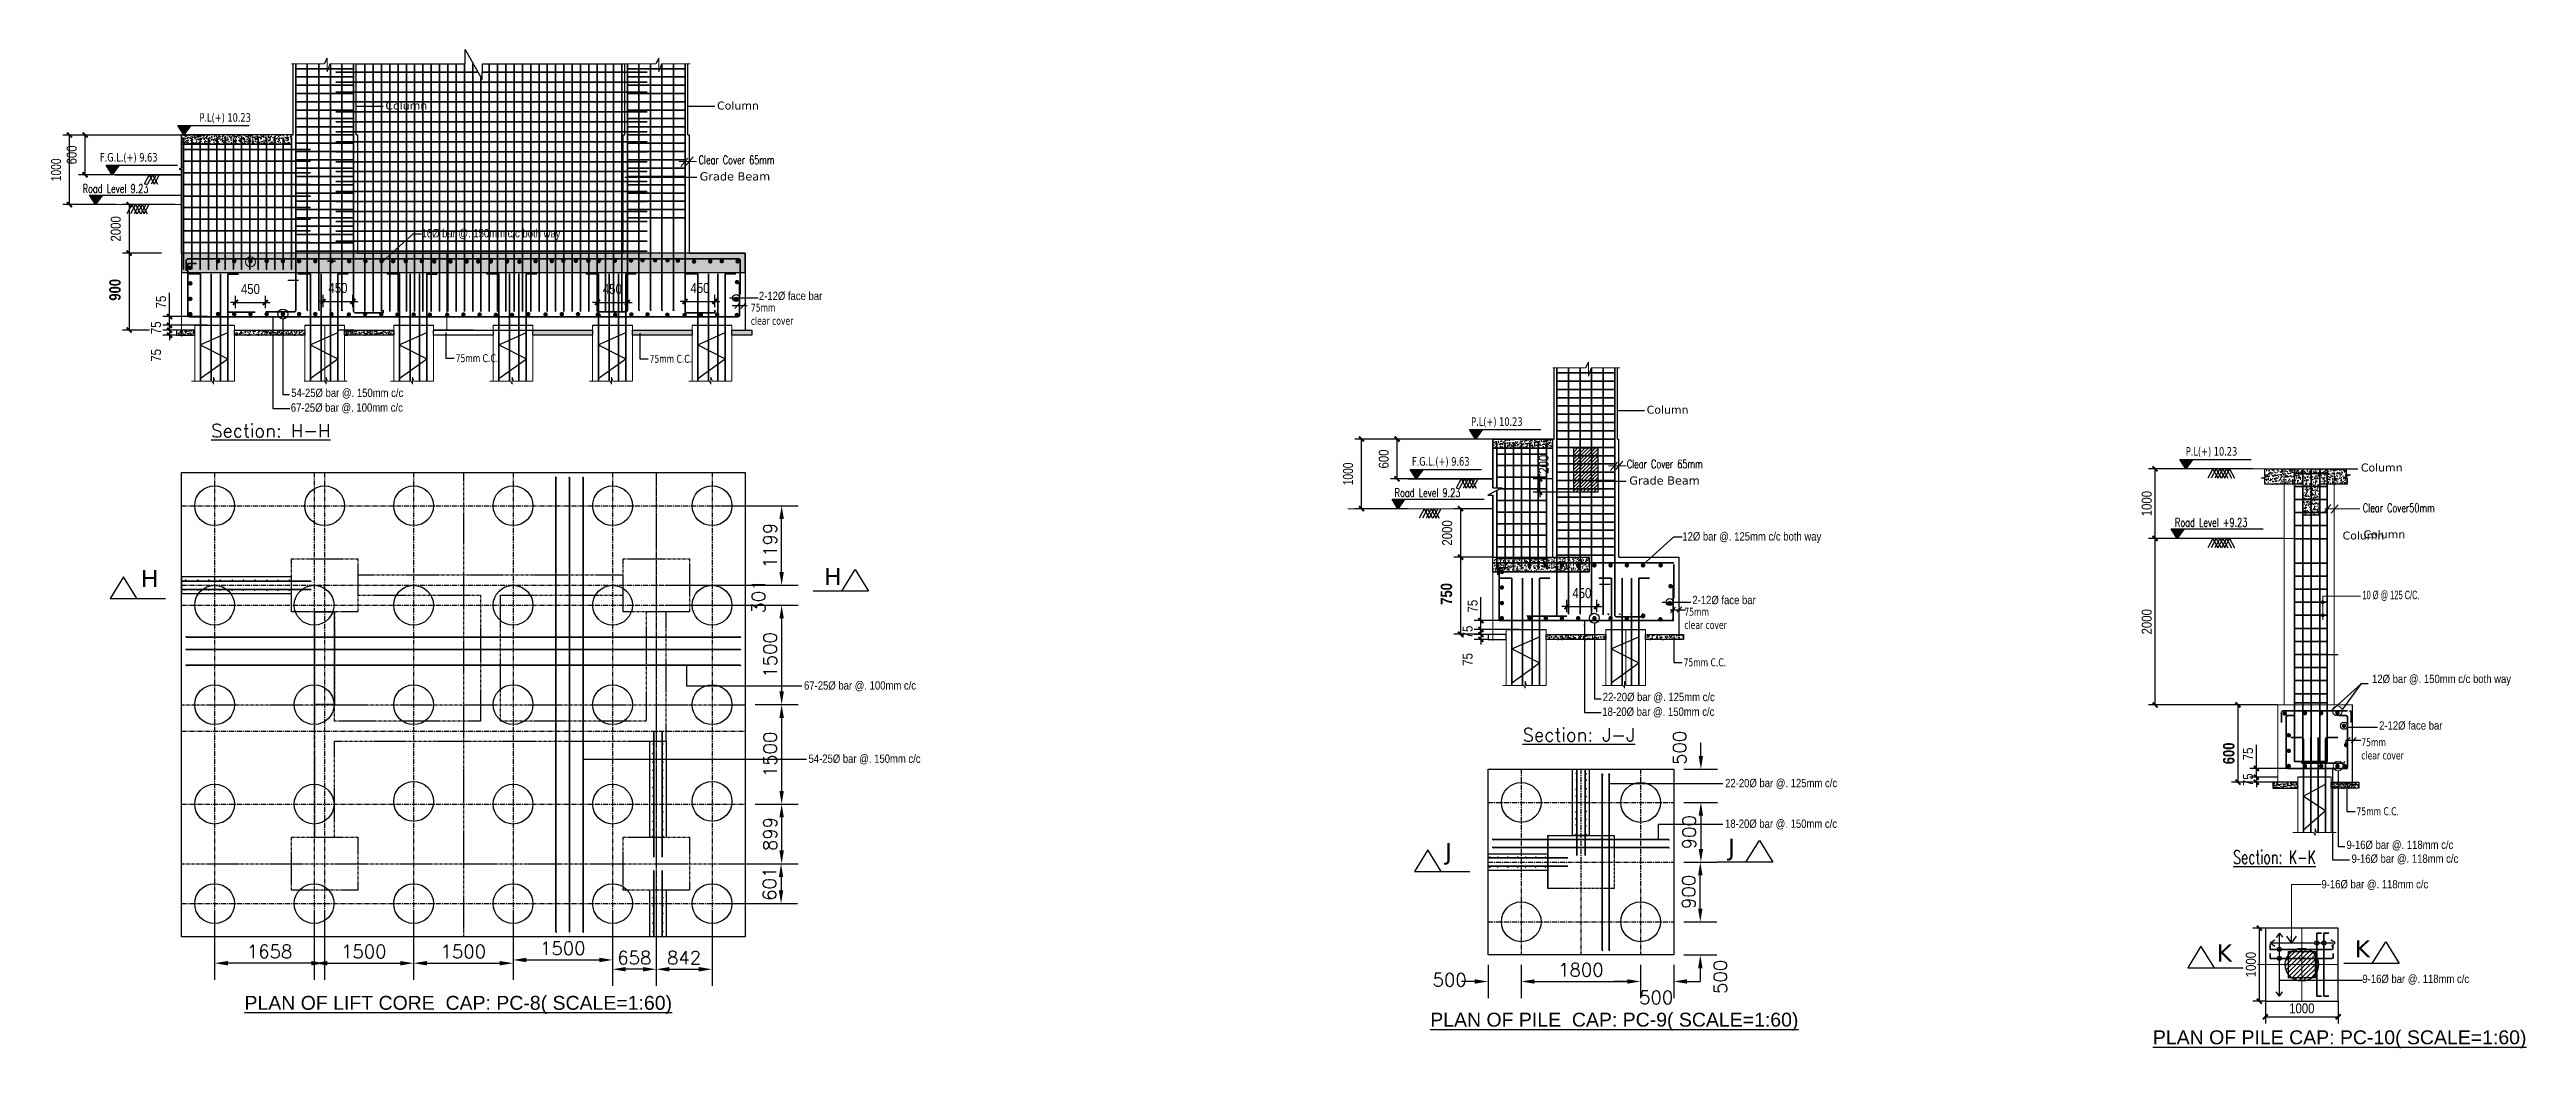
# Model space of a CAD drawing. Header units: millimetres. Extents: x 6239764 to 13047540, y 367704 to 979893.
# Drawn here: x 6588205 to 6625552, y 368915 to 383977 of the extents above; entities that cross this region are included whole.
import ezdxf
from ezdxf import colors
from ezdxf.entities.mleader import LeaderData, LeaderLine
from ezdxf.math import Vec2, Vec3

# ---------------------------------------------------------------- set-up
doc = ezdxf.new("R2010")
doc.units = ezdxf.units.MM
doc.header["$LTSCALE"] = 300
for name, pattern in [('CENTERX2', [4, 2.5, -0.5, 0.5, -0.5]), ('DASHED2', [0.375, 0.25, -0.125]), ('G', [2, 1.25, -0.25, 0.25, -0.25]), ('K', [2.5, 1.25, -0.25, 0.25, -0.25, 0.25, -0.25])]:
    doc.linetypes.add(name, pattern=pattern)
for name, color, linetype in [('05', 1, 'G'), ('07', 6, 'K'), ('BOU', 12, 'Continuous'), ('COLUMN', 9, 'Continuous'), ('DIM', 4, 'Continuous'), ('TEXT', 7, 'Continuous')]:
    doc.layers.add(name, color=color, linetype=linetype)
for name, color, linetype, lineweight in [('covering', 7, 'Continuous', 15), ('DIM C LINE', 8, 'Continuous', 13), ('dimension', 194, 'Continuous', 20), ('LINE-3', 7, 'Continuous', 15), ('Pile', 84, 'Continuous', 25), ('ROD', 10, 'Continuous', 35)]:
    doc.layers.add(name, color=color, linetype=linetype, lineweight=lineweight)
doc.styles.add('1-100', font='romans.shx', dxfattribs={"height": 200})
doc.styles.add('1-37.5', font='arial.ttf')
doc.styles.add('AFTXT', font='')
doc.styles.add('NARROW', font='ARIALN.TTF')
doc.styles.add('ROMANS', font='ROMANS.SHX', dxfattribs={"width": 0.8})
doc.styles.get("Standard").update_dxf_attribs({"font": 'txt8.shx', "width": 0.7, "bigfont": 'hztxt_ii.shx'})
doc.styles.add('TEXT', font='swisscl.ttf')
doc.styles.add('ver', font='verdana.ttf')
doc.styles.get('AFTXT').set_extended_font_data('Romans.shx')
doc.linetypes.add('ZIGZAG', pattern='A,0.0001,-0.2,[131,ltypeshp.shx,S=0.2,R=0,X=-0.2,Y=0],-0.4,[131,ltypeshp.shx,S=0.2,R=180,X=0.2,Y=0],-0.2', length=0.8001)
doc.dimstyles.new('1-100', dxfattribs={"dimtxt": 210, "dimasz": 200, "dimexe": 250, "dimexo": 150, "dimgap": 75, "dimtad": 1, "dimdec": 0, "dimzin": 3, "dimdsep": 46, "dimtxsty": '1-100', "dimcen": 0.09, "dimclrd": 161, "dimclre": 161, "dimclrt": 161, "dimadec": 0, "dimazin": 0, "dimtfac": 1, "dimtdec": 0, "dimtofl": 0, "dimtmove": 2, "dimatfit": 3, "dimfxl": 1, "dimtolj": 1, "dimtzin": 0, "dimarcsym": 0})
doc.dimstyles.new('1_8 N1', dxfattribs={"dimscale": 1.5, "dimtxt": 48, "dimasz": 36, "dimexe": 18, "dimexo": 18, "dimgap": 15, "dimtad": 1, "dimdec": 1, "dimzin": 3, "dimdsep": 46, "dimlunit": 4, "dimtxsty": 'TEXT', "dimblk": 'ARCHTICK', "dimcen": 5, "dimdle": 18, "dimclrd": 8, "dimclre": 8, "dimclrt": 256, "dimadec": 0, "dimazin": 0, "dimtfac": 1, "dimtdec": 1, "dimtix": 1, "dimtmove": 0, "dimatfit": 3, "dimfxl": 0.18, "dimtvp": 0.75, "dimtolj": 1, "dimtzin": 0, "dimlwe": -1, "dimarcsym": 0})
doc.dimstyles.new('DIM', dxfattribs={"dimtxt": 7, "dimasz": 3, "dimexe": 3, "dimexo": 3, "dimgap": 0.09, "dimtad": 0, "dimdec": 1, "dimzin": 0, "dimdsep": 46, "dimlunit": 4, "dimtxsty": 'ROMANS', "dimblk": 'ARCHTICK', "dimcen": 0.09, "dimdle": 1, "dimse1": 1, "dimse2": 1, "dimclrd": 7, "dimclre": 7, "dimclrt": 5, "dimazin": 0, "dimtfac": 1, "dimtdec": 1, "dimtofl": 0, "dimtmove": 0, "dimatfit": 3, "dimldrblk": 'OPEN90', "dimfxl": 1, "dimfrac": 2, "dimtolj": 1, "dimtzin": 0, "dimlwd": -1, "dimlwe": -1, "dimarcsym": 0})
doc.dimstyles.new('IED-2', dxfattribs={"dimscale": 50, "dimtxt": 3, "dimasz": 0.5, "dimexe": 2, "dimexo": 0, "dimgap": 2.5, "dimtad": 1, "dimdec": 0, "dimzin": 0, "dimdsep": 46, "dimtxsty": 'AFTXT', "dimblk": '_DOT7', "dimcen": 0.09, "dimclre": 7, "dimclrt": 3, "dimadec": 0, "dimazin": 0, "dimtfac": 1, "dimtdec": 0, "dimtix": 1, "dimtmove": 0, "dimatfit": 3, "dimldrblk": '_DOT7', "dimfxl": 1, "dimtolj": 1, "dimtzin": 0, "dimarcsym": 0})
pattern_1 = [(50, (-4423.5, -81742.45), (91.0923345, -7.9695428), [9.525, -104.775]), (355, (-4423.5, -81742.45), (-17.6217107, 95.5284226), [7.62, -83.8202921]), (100.4514447, (-4415.91, -81743.12), (73.4706235, 87.558876), [8.0950044, -89.0451223]), (46.1842, (-4423.5, -81717.05), (135.5395204, -21.021164), [14.2875, -157.1625]), (96.6355576, (-4412.2, -81718.8), (118.702067, 123.7130623), [12.1425116, -133.567804]), (351.1841512, (-4423.5, -81717.05), (118.702067, 123.7130623), [11.4299835, -125.729866]), (21, (-4410.8, -81723.4), (75.8071956, -51.1325991), [9.525, -104.775]), (326, (-4410.8, -81723.4), (30.9010142, 92.093983), [7.62, -83.82]), (71.451445, (-4404.48, -81727.66), (106.7082096, 40.9613844), [8.0950044, -89.0449688]), (37.5, (-4423.5, -81742.45), (1.54430163, 42.27751944), [0, -82.804, 0, -85.09, 0, -84.1375]), (7.5, (-4423.5, -81742.45), (33.40983126, 50.0902874), [0, -48.514, 0, -80.899, 0, -32.0675]), (327.5, (-4451.82, -81742.45), (67.79529758, -2.864372), [0, -31.75, 0, -99.06, 0, -131.445]), (317.5, (-4464.52, -81742.45), (74.0645907, 12.7132455), [0, -41.275, 0, -65.786, 0, -93.345])]
pattern_2 = [(50, (6461004.72, 665771.97), (71.726018, -6.275213), [7.5, -82.5]), (355, (6461004.72, 665771.97), (-13.875133, 75.219213), [6, -66]), (100.451444, (6461010.7, 665771.45), (57.850885, 68.943999), [6.374019, -70.114211]), (46.1842, (6461004.72, 665791.97), (106.724133, -16.551928), [11.25, -123.75]), (96.635635, (6461013.61, 665790.59), (93.466195, 97.41186), [9.561034, -105.171376]), (351.184164, (6461004.72, 665791.97), (93.466195, 97.41186), [9, -99]), (21, (6461014.72, 665786.97), (59.690705, -40.261889), [7.5, -82.5]), (326, (6461014.72, 665786.97), (24.331533, 72.515005), [6, -66]), (71.451445, (6461019.694, 665783.616), (84.022238, 32.253115), [6.374019, -70.114211]), (37.5, (6461004.72, 665771.97), (1.2159855, 33.2893854), [0, -65.2, 0, -67, 0, -66.25]), (7.5, (6461004.72, 665771.97), (26.3069537, 39.441171), [0, -38.2, 0, -63.7, 0, -25.25]), (327.5, (6460982.42, 665771.97), (53.3822436, -2.2554872), [0, -25, 0, -78, 0, -103.5]), (317.5, (6460972.42, 665771.97), (58.318617, 10.010498), [0, -32.5, 0, -51.8, 0, -73.5])]

msp = doc.modelspace()

# ---------------------------------------------------------------- texts
at = {"lineweight": 25}
for s, height, style, p in [('67-25Ø bar @. 100mm c/c', 125, 'NARROW', (6591843.1, 378516.1, 0)), ('H', 258.5, 'ver', (6589581.1, 375870.7)), ('H', 258.5, 'ver', (6599881, 375902.6)), ('67-25Ø bar @. 100mm c/c', 125, 'NARROW', (6599581.5, 374326.1)), ('18-20Ø bar @. 150mm c/c', 125, 'NARROW', (6611617.9, 373930.4, 0)), ('54-25Ø bar @. 150mm c/c', 125, 'NARROW', (6599649.2, 373222.4)), ('22-20Ø bar @. 125mm c/c', 125, 'NARROW', (6613469.4, 372854.3)), ('18-20Ø bar @. 150mm c/c', 125, 'NARROW', (6613467.8, 372241.8)), ('J', 258.5, 'ver', (6609248.1, 371755.2)), ('J', 258.5, 'ver', (6613514.3, 371817.6))]:
    msp.add_text(s, height=height, dxfattribs=dict(at, style=style)).set_placement(p)
at = {"ltscale": 1500}
for s, insert, char_height, width, attachment_point, style in [('Column', (6593270.4, 383192.1), 119.77, 1192.266, 1, 'ver'), ('Column', (6598270.4, 383192.1), 119.77, 1192.266, 1, 'ver'), ('Grade Beam', (6598007.9, 382126.4, 0), 123.8, 1845.338, 1, 'ver'), ('16%%C bar @. 150mm c/c both way', (6593813.4, 381269.4, 0), 125, 2179.751, 1, 'NARROW'), ('2-12%%C face bar', (6598900.4, 380325, 0), 125, 1990.284, 1, 'NARROW'), ('54-25%%C bar @. 150mm c/c ', (6591849.7, 378863.1, 0), 125, 2039.362, 1, 'NARROW'), ('Column', (6612287.2, 378606.4), 119.77, 1192.266, 1, 'ver'), ('Column', (6623055, 377734.3, 0), 119.77, 1192.266, 1, 'ver'), ('Grade Beam', (6612024.8, 377540.8, 0), 123.8, 1845.338, 1, 'ver'), ('12%%C bar @. 125mm c/c both way', (6612824, 376698.7, 0), 125, 2179.751, 1, 'NARROW'), ('Column', (6622779.6, 376708.7, 0), 119.77, 1192.266, 1, 'ver'), ('Column', (6623095, 376726.9, 0), 119.77, 1192.266, 1, 'ver'), ('2-12%%C face bar', (6612975.6, 375739.3, 0), 125, 1990.284, 1, 'NARROW'), ('22-20%%C bar @. 125mm c/c ', (6611624.6, 374277.4, 0), 125, 2039.362, 1, 'NARROW'), ('12%%C bar @. 150mm c/c both way', (6623223.8, 374550.2, -5), 125, 2179.751, 1, 'NARROW'), ('2-12%%C face bar', (6623329.9, 373847.4, 0), 125, 1990.284, 1, 'NARROW'), ('9-16%%C bar @. 118mm c/c ', (6622838.7, 372048.9, -5), 125, 2763.476, 1, 'NARROW'), ('9-16%%C bar @. 118mm c/c ', (6622914.4, 371839.9, -5), 125, 2538.81, 1, 'NARROW'), ('9-16%%C bar @. 118mm c/c ', (6622461.2, 371454.1, -20.9), 125, 1993.186, 1, 'NARROW'), ('K', (6620879.1, 370483.2, 0), 258.5, 337.096, 1, 'ver'), ('K', (6623194.8, 370547.4, 0), 258.5, 337.096, 3, 'ver'), ('9-16%%C bar @. 118mm c/c ', (6623077.9, 370027.4, -20.9), 125, 1993.186, 1, 'NARROW')]:
    msp.add_mtext(s, dxfattribs=dict(at, insert=insert, char_height=char_height, width=width, attachment_point=attachment_point, style=style))
at = {"ltscale": 1500, "attachment_point": 1}
for s, insert, char_height, width in [('{\\fVerdana|b0|i0|c0|p34;P.L(+) 10.23}', (6590465.5, 383016.7, 0), 128.656, 143551.162), ('{\\fVerdana|b0|i0|c0|p34;F.G.L.(+) 9.63}', (6588965.5, 382416.7, 0), 128.656, 143551.162), ('{\\fVerdana|b0|i0|c0|p34;75mm \\Pclear cover}', (6598779.3, 380146.1, 0), 119.769, 4739.703), ('{\\fVerdana|b0|i0|c0|p34;75mm C.C.}', (6594328.6, 379382.8, 0), 119.769, 4739.703), ('{\\fVerdana|b0|i0|c0|p34;75mm C.C.}', (6597252.4, 379373.4, 0), 119.769, 4739.703), ('{\\fVerdana|b0|i0|c0|p34;P.L(+) 10.23}', (6609640.4, 378431, 0), 128.656, 143551.162), ('{\\fVerdana|b0|i0|c0|p34;P.L(+) 10.23}', (6620415.9, 377982.8, -5), 128.656, 143551.162), ('{\\fVerdana|b0|i0|c0|p34;F.G.L.(+) 9.63}', (6608747.2, 377831, 0), 128.656, 143551.162), ('{\\fVerdana|b0|i0|c0|p34;75mm \\Pclear cover}', (6612854.5, 375560.5, 0), 119.769, 4739.703), ('{\\fVerdana|b0|i0|c0|p34;75mm C.C.}', (6612843.1, 374797.2, 0), 119.769, 4739.703), ('{\\fVerdana|b0|i0|c0|p34;75mm \\Pclear cover}', (6623061.6, 373593.4), 119.769, 4739.703), ('{\\fVerdana|b0|i0|c0|p34;75mm C.C.}', (6622988.6, 372551.7, -5), 119.769, 4739.703)]:
    msp.add_mtext(s, dxfattribs=dict(at, insert=insert, char_height=char_height, width=width))
at = {"char_height": 128.068, "attachment_point": 1}
for s, insert, width in [('Clear Cover 65mm', (6597991.7, 382377.4, 0), 1699.627), ('Clear Cover 65mm', (6611987, 377791.7, 0), 1699.627), ('Clear Cover50mm', (6623085.1, 377130.7, -5), 1699.627), ('{\\fArial Narrow|b0|i0|c0|p34;10 %%C @ 125 C/C.}', (6623078.3, 375817.6, 0), 2498.988)]:
    msp.add_mtext(s, dxfattribs=dict(at, insert=insert, width=width))
at = {"ltscale": 1500, "char_height": 128.656, "attachment_point": 1}
for s, insert in [('Road Level 9.23', (6588704.3, 381944.9, 0)), ('Road Level 9.23', (6608486, 377359.2)), ('Road Level +9.23', (6620251.7, 376911.1, 0))]:
    msp.add_mtext(s, dxfattribs=dict(at, insert=insert))
at = {"layer": 'DIM', "lineweight": 25}
for s, p in [('%%USection: H-H', (6590641.9, 378130, 0)), ('%%USection: J-J', (6610416.7, 373544.4, 0))]:
    msp.add_text(s, height=200, dxfattribs=at).set_placement(p)
at = {"layer": 'DIM', "insert": (6621128.3, 371900.3, -5), "char_height": 200, "attachment_point": 1}
msp.add_mtext('{\\LSection: K-K}', dxfattribs=at)
at = {"layer": 'TEXT', "linetype": 'Continuous', "ltscale": 0.5, "char_height": 210, "attachment_point": 1, "style": '1-37.5'}
for s, insert in [('{\\L PLAN OF LIFT CORE  CAP: PC-8( SCALE=1:60)}', (6591062.8, 369707.9)), ('{\\L PLAN OF PILE  CAP: PC-9( SCALE=1:60)}', (6608941.8, 369454.3)), ('{\\L PLAN OF PILE CAP: PC-10( SCALE=1:60)}', (6619837.8, 369188.3))]:
    msp.add_mtext(s, dxfattribs=dict(at, insert=insert))

# ---------------------------------------------------------------- blocks, each defined once
blk = doc.blocks.new('*D194')
at = {"layer": '07', "color": 161, "linetype": 'Continuous', "lineweight": -2, "ltscale": 0.1, "transparency": 16777216}
for p, q in [((6590694, 370949), (6590694, 369951)), ((6592352, 370949), (6592352, 369951)), ((6592152, 370201), (6590894, 370201))]:
    blk.add_line(p, q, dxfattribs=at)
at = {"layer": '07', "color": 161, "linetype": 'Continuous', "ltscale": 0.1, "transparency": 16777216}
for points in [[(6590894, 370234), (6590894, 370167), (6590694, 370201)], [(6592152, 370234), (6592152, 370167), (6592352, 370201)]]:
    blk.add_solid(points, dxfattribs=at)
at = {"layer": 'Defpoints', "color": 0, "linetype": 'Continuous', "ltscale": 0.1, "transparency": 16777216}
for p in [(6590694, 371099), (6592352, 371099), (6590694, 370201)]:
    blk.add_point(p, dxfattribs=at)
at = {"layer": '07', "color": 161, "linetype": 'Continuous', "ltscale": 0.1, "transparency": 16777216, "insert": (6591523, 370376), "char_height": 200, "attachment_point": 5, "style": '1-100'}
blk.add_mtext('\\A1;1658', dxfattribs=at)
blk = doc.blocks.new('*D195')
at = {"layer": '07', "color": 161, "linetype": 'Continuous', "lineweight": -2, "ltscale": 0.1, "transparency": 16777216}
for p, q in [((6598194, 370949), (6598194, 369859)), ((6597352, 370449), (6597352, 369859)), ((6597552, 370109), (6597994, 370109))]:
    blk.add_line(p, q, dxfattribs=at)
at = {"layer": '07', "color": 161, "linetype": 'Continuous', "ltscale": 0.1, "transparency": 16777216}
for points in [[(6597552, 370143), (6597552, 370076), (6597352, 370109)], [(6597994, 370143), (6597994, 370076), (6598194, 370109)]]:
    blk.add_solid(points, dxfattribs=at)
at = {"layer": 'Defpoints', "color": 0, "linetype": 'Continuous', "ltscale": 0.1, "transparency": 16777216}
for p in [(6598194, 371099), (6597352, 370599), (6598194, 370109)]:
    blk.add_point(p, dxfattribs=at)
at = {"layer": '07', "color": 161, "linetype": 'Continuous', "ltscale": 0.1, "transparency": 16777216, "insert": (6597773, 370284), "char_height": 200, "attachment_point": 5, "style": '1-100'}
blk.add_mtext('\\A1;842', dxfattribs=at)
blk = doc.blocks.new('*D196')
at = {"layer": '07', "color": 161, "linetype": 'Continuous', "lineweight": -2, "ltscale": 0.1, "transparency": 16777216}
for p, q in [((6598344, 371700), (6599485, 371700)), ((6599235, 371500), (6599235, 371299)), ((6598344, 371099), (6599485, 371099))]:
    blk.add_line(p, q, dxfattribs=at)
at = {"layer": '07', "color": 161, "linetype": 'Continuous', "ltscale": 0.1, "transparency": 16777216}
for points in [[(6599202, 371500), (6599268, 371500), (6599235, 371700)], [(6599202, 371299), (6599268, 371299), (6599235, 371099)]]:
    blk.add_solid(points, dxfattribs=at)
at = {"layer": 'Defpoints', "color": 0, "linetype": 'Continuous', "ltscale": 0.1, "transparency": 16777216}
for p in [(6598194, 371700), (6598194, 371099), (6599235, 371099)]:
    blk.add_point(p, dxfattribs=at)
at = {"layer": '07', "color": 161, "linetype": 'Continuous', "ltscale": 0.1, "transparency": 16777216, "insert": (6599060, 371399), "char_height": 200, "attachment_point": 5, "rotation": 90, "style": '1-100'}
blk.add_mtext('\\A1;601', dxfattribs=at)
blk = doc.blocks.new('*D197')
at = {"layer": '07', "color": 161, "linetype": 'Continuous', "lineweight": -2, "ltscale": 0.1, "transparency": 16777216}
for p, q in [((6598344, 377099), (6599494, 377099)), ((6599244, 376100), (6599244, 376899)), ((6598002, 375900), (6599494, 375900))]:
    blk.add_line(p, q, dxfattribs=at)
at = {"layer": '07', "color": 161, "linetype": 'Continuous', "ltscale": 0.1, "transparency": 16777216}
for points in [[(6599210, 376899), (6599277, 376899), (6599244, 377099)], [(6599210, 376100), (6599277, 376100), (6599244, 375900)]]:
    blk.add_solid(points, dxfattribs=at)
at = {"layer": 'Defpoints', "color": 0, "linetype": 'Continuous', "ltscale": 0.1, "transparency": 16777216}
for p in [(6598194, 377099), (6599244, 377099), (6597852, 375900)]:
    blk.add_point(p, dxfattribs=at)
at = {"layer": '07', "color": 161, "linetype": 'Continuous', "ltscale": 0.1, "transparency": 16777216, "insert": (6599069, 376499), "char_height": 200, "attachment_point": 5, "rotation": 90, "style": '1-100'}
blk.add_mtext('\\A1;1199', dxfattribs=at)
blk = doc.blocks.new('*D198')
at = {"layer": '07', "color": 161, "linetype": 'Continuous', "lineweight": -2, "ltscale": 0.1, "transparency": 16777216}
for p, q in [((6596694, 370949), (6596694, 369859)), ((6597352, 370949), (6597352, 369859)), ((6597152, 370109), (6596894, 370109))]:
    blk.add_line(p, q, dxfattribs=at)
at = {"layer": '07', "color": 161, "linetype": 'Continuous', "ltscale": 0.1, "transparency": 16777216}
for points in [[(6596894, 370143), (6596894, 370076), (6596694, 370109)], [(6597152, 370143), (6597152, 370076), (6597352, 370109)]]:
    blk.add_solid(points, dxfattribs=at)
at = {"layer": 'Defpoints', "color": 0, "linetype": 'Continuous', "ltscale": 0.1, "transparency": 16777216}
for p in [(6596694, 371099), (6597352, 371099), (6596694, 370109)]:
    blk.add_point(p, dxfattribs=at)
at = {"layer": '07', "color": 161, "linetype": 'Continuous', "ltscale": 0.1, "transparency": 16777216, "insert": (6597023, 370284), "char_height": 200, "attachment_point": 5, "style": '1-100'}
blk.add_mtext('\\A1;658', dxfattribs=at)
blk = doc.blocks.new('*D199')
at = {"layer": '07', "color": 161, "linetype": 'Continuous', "lineweight": -2, "ltscale": 0.1, "transparency": 16777216}
for p, q in [((6599244, 376100), (6599244, 376300)), ((6597502, 375900), (6599494, 375900)), ((6597502, 375599), (6599494, 375599)), ((6599244, 375399), (6599244, 375199))]:
    blk.add_line(p, q, dxfattribs=at)
at = {"layer": '07', "color": 161, "linetype": 'Continuous', "ltscale": 0.1, "transparency": 16777216}
for points in [[(6599210, 376100), (6599277, 376100), (6599244, 375900)], [(6599210, 375399), (6599277, 375399), (6599244, 375599)]]:
    blk.add_solid(points, dxfattribs=at)
at = {"layer": 'Defpoints', "color": 0, "linetype": 'Continuous', "ltscale": 0.1, "transparency": 16777216}
for p in [(6597352, 375900), (6597352, 375599), (6599244, 375599)]:
    blk.add_point(p, dxfattribs=at)
at = {"layer": '07', "color": 161, "linetype": 'Continuous', "ltscale": 0.1, "transparency": 16777216, "insert": (6598895, 375729), "char_height": 200, "attachment_point": 5, "rotation": 90, "style": '1-100'}
blk.add_mtext('\\A1;301', dxfattribs=at)
blk = doc.blocks.new('*D372')
at = {"layer": '07', "color": 161, "linetype": 'Continuous', "lineweight": -2, "ltscale": 0.1, "transparency": 16777216}
for p, q in [((6592194, 370949), (6592194, 369951)), ((6593694, 370949), (6593694, 369951)), ((6592394, 370201), (6593494, 370201))]:
    blk.add_line(p, q, dxfattribs=at)
at = {"layer": '07', "color": 161, "linetype": 'Continuous', "ltscale": 0.1, "transparency": 16777216}
for points in [[(6592394, 370234), (6592394, 370167), (6592194, 370201)], [(6593494, 370234), (6593494, 370167), (6593694, 370201)]]:
    blk.add_solid(points, dxfattribs=at)
at = {"layer": 'Defpoints', "color": 0, "linetype": 'Continuous', "ltscale": 0.1, "transparency": 16777216}
for p in [(6592194, 371099), (6593694, 371099), (6593694, 370201)]:
    blk.add_point(p, dxfattribs=at)
at = {"layer": '07', "color": 161, "linetype": 'Continuous', "ltscale": 0.1, "transparency": 16777216, "insert": (6592944, 370376), "char_height": 200, "attachment_point": 5, "style": '1-100'}
blk.add_mtext('\\A1;1500', dxfattribs=at)
blk = doc.blocks.new('*D373')
at = {"layer": '07', "color": 161, "linetype": 'Continuous', "lineweight": -2, "ltscale": 0.1, "transparency": 16777216}
for p, q in [((6593694, 370949), (6593694, 369951)), ((6595194, 370949), (6595194, 369951)), ((6593894, 370201), (6594994, 370201))]:
    blk.add_line(p, q, dxfattribs=at)
at = {"layer": '07', "color": 161, "linetype": 'Continuous', "ltscale": 0.1, "transparency": 16777216}
for points in [[(6593894, 370234), (6593894, 370167), (6593694, 370201)], [(6594994, 370234), (6594994, 370167), (6595194, 370201)]]:
    blk.add_solid(points, dxfattribs=at)
at = {"layer": 'Defpoints', "color": 0, "linetype": 'Continuous', "ltscale": 0.1, "transparency": 16777216}
for p in [(6593694, 371099), (6595194, 371099), (6595194, 370201)]:
    blk.add_point(p, dxfattribs=at)
at = {"layer": '07', "color": 161, "linetype": 'Continuous', "ltscale": 0.1, "transparency": 16777216, "insert": (6594444, 370376), "char_height": 200, "attachment_point": 5, "style": '1-100'}
blk.add_mtext('\\A1;1500', dxfattribs=at)
blk = doc.blocks.new('*D374')
at = {"layer": '07', "color": 161, "linetype": 'Continuous', "lineweight": -2, "ltscale": 0.1, "transparency": 16777216}
for p, q in [((6595194, 370949), (6595194, 370000)), ((6596694, 370949), (6596694, 370000)), ((6595394, 370250), (6596494, 370250))]:
    blk.add_line(p, q, dxfattribs=at)
at = {"layer": '07', "color": 161, "linetype": 'Continuous', "ltscale": 0.1, "transparency": 16777216}
for points in [[(6595394, 370283), (6595394, 370216), (6595194, 370250)], [(6596494, 370283), (6596494, 370216), (6596694, 370250)]]:
    blk.add_solid(points, dxfattribs=at)
at = {"layer": 'Defpoints', "color": 0, "linetype": 'Continuous', "ltscale": 0.1, "transparency": 16777216}
for p in [(6595194, 371099), (6596694, 371099), (6596694, 370250)]:
    blk.add_point(p, dxfattribs=at)
at = {"layer": '07', "color": 161, "linetype": 'Continuous', "ltscale": 0.1, "transparency": 16777216, "insert": (6595944, 370425), "char_height": 200, "attachment_point": 5, "style": '1-100'}
blk.add_mtext('\\A1;1500', dxfattribs=at)
blk = doc.blocks.new('*D375')
at = {"layer": '07', "color": 161, "linetype": 'Continuous', "lineweight": -2, "ltscale": 0.1, "transparency": 16777216}
for p, q in [((6598844, 375599), (6599494, 375599)), ((6599244, 375399), (6599244, 374299)), ((6598844, 374099), (6599494, 374099))]:
    blk.add_line(p, q, dxfattribs=at)
at = {"layer": '07', "color": 161, "linetype": 'Continuous', "ltscale": 0.1, "transparency": 16777216}
for points in [[(6599210, 375399), (6599277, 375399), (6599244, 375599)], [(6599210, 374299), (6599277, 374299), (6599244, 374099)]]:
    blk.add_solid(points, dxfattribs=at)
at = {"layer": 'Defpoints', "color": 0, "linetype": 'Continuous', "ltscale": 0.1, "transparency": 16777216}
for p in [(6598694, 375599), (6598694, 374099), (6599244, 374099)]:
    blk.add_point(p, dxfattribs=at)
at = {"layer": '07', "color": 161, "linetype": 'Continuous', "ltscale": 0.1, "transparency": 16777216, "insert": (6599069, 374849), "char_height": 200, "attachment_point": 5, "rotation": 90, "style": '1-100'}
blk.add_mtext('\\A1;1500', dxfattribs=at)
blk = doc.blocks.new('*D376')
at = {"layer": '07', "color": 161, "linetype": 'Continuous', "lineweight": -2, "ltscale": 0.1, "transparency": 16777216}
for p, q in [((6598844, 374099), (6599494, 374099)), ((6599244, 373899), (6599244, 372799)), ((6598844, 372599), (6599494, 372599))]:
    blk.add_line(p, q, dxfattribs=at)
at = {"layer": '07', "color": 161, "linetype": 'Continuous', "ltscale": 0.1, "transparency": 16777216}
for points in [[(6599210, 373899), (6599277, 373899), (6599244, 374099)], [(6599210, 372799), (6599277, 372799), (6599244, 372599)]]:
    blk.add_solid(points, dxfattribs=at)
at = {"layer": 'Defpoints', "color": 0, "linetype": 'Continuous', "ltscale": 0.1, "transparency": 16777216}
for p in [(6598694, 374099), (6598694, 372599), (6599244, 372599)]:
    blk.add_point(p, dxfattribs=at)
at = {"layer": '07', "color": 161, "linetype": 'Continuous', "ltscale": 0.1, "transparency": 16777216, "insert": (6599069, 373349), "char_height": 200, "attachment_point": 5, "rotation": 90, "style": '1-100'}
blk.add_mtext('\\A1;1500', dxfattribs=at)
blk = doc.blocks.new('*D377')
at = {"layer": '07', "color": 161, "linetype": 'Continuous', "lineweight": -2, "ltscale": 0.1, "transparency": 16777216}
for p, q in [((6598844, 372599), (6599494, 372599)), ((6599244, 372399), (6599244, 371900)), ((6598844, 371700), (6599494, 371700))]:
    blk.add_line(p, q, dxfattribs=at)
at = {"layer": '07', "color": 161, "linetype": 'Continuous', "ltscale": 0.1, "transparency": 16777216}
for points in [[(6599210, 372399), (6599277, 372399), (6599244, 372599)], [(6599210, 371900), (6599277, 371900), (6599244, 371700)]]:
    blk.add_solid(points, dxfattribs=at)
at = {"layer": 'Defpoints', "color": 0, "linetype": 'Continuous', "ltscale": 0.1, "transparency": 16777216}
for p in [(6598694, 372599), (6598694, 371700), (6599244, 371700)]:
    blk.add_point(p, dxfattribs=at)
at = {"layer": '07', "color": 161, "linetype": 'Continuous', "ltscale": 0.1, "transparency": 16777216, "insert": (6599069, 372149), "char_height": 200, "attachment_point": 5, "rotation": 90, "style": '1-100'}
blk.add_mtext('\\A1;899', dxfattribs=at)
blk = doc.blocks.new('_ArchTick')
at = {"color": 0, "linetype": 'ByBlock', "const_width": 0.4}
blk.add_lwpolyline([(-0.5, -0.5), (0.5, 0.5)], dxfattribs=at)
blk = doc.blocks.new('*D879')
at = {"color": 7, "lineweight": -2, "transparency": 16777216}
for p, q in [((6590494, 382688), (6588405, 382688)), ((6589201, 381638), (6588405, 381638))]:
    blk.add_line(p, q, dxfattribs=at)
at = {"color": 0, "lineweight": -2, "transparency": 16777216}
blk.add_line((6588505, 381638), (6588505, 382688), dxfattribs=at)
at = {"layer": 'Defpoints', "color": 0, "transparency": 16777216}
for p in [(6588505, 382688), (6590494, 382688), (6589201, 381638)]:
    blk.add_point(p, dxfattribs=at)
at = {"color": 0, "lineweight": -2, "transparency": 16777216, "xscale": 75, "yscale": 75, "zscale": 75}
for p, rotation in [((6588505, 382688), 90), ((6588505, 381638), 270)]:
    blk.add_blockref('_ArchTick', p, dxfattribs=dict(at, rotation=rotation))
at = {"color": 3, "transparency": 16777216, "insert": (6588304, 382163), "char_height": 150, "attachment_point": 5, "rotation": 90, "style": 'NARROW'}
blk.add_mtext('\\A1;{\\fSwis721 LtCn BT|b0|i0|c0|p34;1000}', dxfattribs=at)
blk = doc.blocks.new('_DOT7')
at = {"color": 7, "linetype": 'Continuous'}
blk.add_line((-0.5, 0), (-1, 0), dxfattribs=at)
at = {"color": 7, "linetype": 'Continuous', "const_width": 0.5}
blk.add_lwpolyline([(-0.25, 0, 1), (0.25, 0, 1), (-0.25, 0, 1)], format="xyb", dxfattribs=at)
blk = doc.blocks.new('*D880')
at = {"color": 7, "lineweight": -2, "transparency": 16777216}
for p, q in [((6589894, 380908), (6589305, 380908)), ((6589710, 379748), (6589305, 379748))]:
    blk.add_line(p, q, dxfattribs=at)
at = {"color": 0, "lineweight": -2, "transparency": 16777216}
blk.add_line((6589405, 380908), (6589405, 379748), dxfattribs=at)
at = {"layer": 'Defpoints', "color": 0, "transparency": 16777216}
for p in [(6589894, 380908), (6589405, 379748), (6589710, 379748, 0)]:
    blk.add_point(p, dxfattribs=at)
at = {"color": 0, "lineweight": -2, "transparency": 16777216, "xscale": 75, "yscale": 75, "zscale": 75}
for p, rotation in [((6589405, 380908), 90), ((6589405, 379748), 270)]:
    blk.add_blockref('_ArchTick', p, dxfattribs=dict(at, rotation=rotation))
at = {"color": 3, "transparency": 16777216, "insert": (6589193, 380354), "char_height": 150, "attachment_point": 5, "rotation": 90, "style": 'NARROW'}
blk.add_mtext('\\A1;{\\fArial Narrow|b1|i0|c0|p34;\\H1.143x;\\C2;900}', dxfattribs=at)
blk = doc.blocks.new('*D881')
at = {"color": 0, "lineweight": -2, "transparency": 16777216}
for p, q in [((6590014, 379951), (6590014, 380308)), ((6590014, 379819), (6590014, 379951))]:
    blk.add_line(p, q, dxfattribs=at)
at = {"color": 7, "lineweight": -2, "transparency": 16777216}
for p, q in [((6590589, 379951), (6589914, 379951)), ((6590589, 379819), (6589914, 379819))]:
    blk.add_line(p, q, dxfattribs=at)
at = {"layer": 'Defpoints', "color": 0, "transparency": 16777216}
for p in [(6590014, 379951), (6590589, 379951, 0), (6590589, 379819, 0)]:
    blk.add_point(p, dxfattribs=at)
at = {"color": 0, "lineweight": -2, "transparency": 16777216, "xscale": 75, "yscale": 75, "zscale": 75}
for p, rotation in [((6590014, 379951), 90), ((6590014, 379819), 270)]:
    blk.add_blockref('_ArchTick', p, dxfattribs=dict(at, rotation=rotation))
at = {"color": 3, "transparency": 16777216, "insert": (6589887, 380170), "char_height": 150, "attachment_point": 5, "rotation": 90, "style": 'NARROW'}
blk.add_mtext('\\A1;75', dxfattribs=at)
blk = doc.blocks.new('*D882')
at = {"color": 7, "lineweight": -2, "transparency": 16777216}
for p, q in [((6592329, 380094), (6592329, 380279)), ((6592779, 380094), (6592779, 380279))]:
    blk.add_line(p, q, dxfattribs=at)
at = {"color": 0, "lineweight": -2, "transparency": 16777216}
for p, q in [((6592329, 380179), (6592254, 380179)), ((6592329, 380179), (6592779, 380179)), ((6592779, 380179), (6592854, 380179))]:
    blk.add_line(p, q, dxfattribs=at)
at = {"layer": 'Defpoints', "color": 0, "transparency": 16777216}
for p in [(6592329, 380094, 0), (6592779, 380179), (6592779, 380094, 0)]:
    blk.add_point(p, dxfattribs=at)
at = {"color": 0, "lineweight": -2, "transparency": 16777216, "xscale": 75, "yscale": 75, "zscale": 75}
blk.add_blockref('_ArchTick', (6592329, 380179), dxfattribs=at)
at = {"color": 0, "lineweight": -2, "transparency": 16777216, "xscale": 75, "yscale": 75, "zscale": 75, "rotation": 180}
blk.add_blockref('_ArchTick', (6592779, 380179), dxfattribs=at)
at = {"color": 3, "transparency": 16777216, "insert": (6592554, 380381), "char_height": 150, "attachment_point": 5, "style": 'NARROW'}
blk.add_mtext('\\A1;450', dxfattribs=at)
blk = doc.blocks.new('*D883')
at = {"color": 7, "lineweight": -2, "transparency": 16777216}
for p, q in [((6590394, 379819), (6589914, 379819)), ((6590119, 379744), (6589914, 379744))]:
    blk.add_line(p, q, dxfattribs=at)
at = {"color": 0, "lineweight": -2, "transparency": 16777216}
for p, q in [((6590014, 379819), (6590014, 379894)), ((6590014, 379819), (6590014, 379744)), ((6590014, 379744), (6590014, 379669))]:
    blk.add_line(p, q, dxfattribs=at)
at = {"layer": 'Defpoints', "color": 0, "transparency": 16777216}
for p in [(6590394, 379819, 0), (6590014, 379744), (6590119, 379744, 0)]:
    blk.add_point(p, dxfattribs=at)
at = {"color": 0, "lineweight": -2, "transparency": 16777216, "xscale": 75, "yscale": 75, "zscale": 75}
for p, rotation in [((6590014, 379819), 270), ((6590014, 379744), 90)]:
    blk.add_blockref('_ArchTick', p, dxfattribs=dict(at, rotation=rotation))
at = {"color": 3, "transparency": 16777216, "insert": (6589812, 379781), "char_height": 150, "attachment_point": 5, "rotation": 90, "style": 'NARROW'}
blk.add_mtext('\\A1;75', dxfattribs=at)
blk = doc.blocks.new('*D884')
at = {"color": 0, "lineweight": -2, "transparency": 16777216}
for p, q in [((6590014, 379744), (6590014, 379819)), ((6590014, 379744), (6590014, 379669)), ((6590014, 379669), (6590014, 379594))]:
    blk.add_line(p, q, dxfattribs=at)
at = {"color": 7, "lineweight": -2, "transparency": 16777216}
for p, q in [((6590126, 379744), (6589914, 379744)), ((6590126, 379669), (6589914, 379669))]:
    blk.add_line(p, q, dxfattribs=at)
at = {"layer": 'Defpoints', "color": 0, "transparency": 16777216}
for p in [(6590014, 379669), (6590126, 379744), (6590126, 379669, 0)]:
    blk.add_point(p, dxfattribs=at)
at = {"color": 0, "lineweight": -2, "transparency": 16777216, "xscale": 75, "yscale": 75, "zscale": 75}
for p, rotation in [((6590014, 379744), 270), ((6590014, 379669), 90)]:
    blk.add_blockref('_ArchTick', p, dxfattribs=dict(at, rotation=rotation))
at = {"color": 3, "transparency": 16777216, "insert": (6589812, 379366), "char_height": 150, "attachment_point": 5, "rotation": 90, "style": 'NARROW'}
blk.add_mtext('\\A1;75', dxfattribs=at)
blk = doc.blocks.new('*D885')
at = {"color": 7, "lineweight": -2, "transparency": 16777216}
for p, q in [((6591009, 380078), (6591009, 380264)), ((6591459, 380078), (6591459, 380264))]:
    blk.add_line(p, q, dxfattribs=at)
at = {"color": 0, "lineweight": -2, "transparency": 16777216}
for p, q in [((6591009, 380164), (6590934, 380164)), ((6591009, 380164), (6591459, 380164)), ((6591459, 380164), (6591534, 380164))]:
    blk.add_line(p, q, dxfattribs=at)
at = {"layer": 'Defpoints', "color": 0, "transparency": 16777216}
for p in [(6591009, 380078, 0), (6591459, 380164), (6591459, 380078, 0)]:
    blk.add_point(p, dxfattribs=at)
at = {"color": 0, "lineweight": -2, "transparency": 16777216, "xscale": 75, "yscale": 75, "zscale": 75}
blk.add_blockref('_ArchTick', (6591009, 380164), dxfattribs=at)
at = {"color": 0, "lineweight": -2, "transparency": 16777216, "xscale": 75, "yscale": 75, "zscale": 75, "rotation": 180}
blk.add_blockref('_ArchTick', (6591459, 380164), dxfattribs=at)
at = {"color": 3, "transparency": 16777216, "insert": (6591234, 380365), "char_height": 150, "attachment_point": 5, "style": 'NARROW'}
blk.add_mtext('\\A1;450', dxfattribs=at)
blk = doc.blocks.new('*D886')
at = {"color": 7, "lineweight": -2, "transparency": 16777216}
for p, q in [((6590101, 381638), (6589305, 381638)), ((6589894, 380908), (6589305, 380908))]:
    blk.add_line(p, q, dxfattribs=at)
at = {"color": 0, "lineweight": -2, "transparency": 16777216}
blk.add_line((6589405, 381638), (6589405, 380908), dxfattribs=at)
at = {"layer": 'Defpoints', "color": 0, "transparency": 16777216}
for p in [(6590101, 381638, 0), (6589405, 380908), (6589894, 380908)]:
    blk.add_point(p, dxfattribs=at)
at = {"color": 0, "lineweight": -2, "transparency": 16777216, "xscale": 75, "yscale": 75, "zscale": 75}
for p, rotation in [((6589405, 381638), 90), ((6589405, 380908), 270)]:
    blk.add_blockref('_ArchTick', p, dxfattribs=dict(at, rotation=rotation))
at = {"color": 3, "transparency": 16777216, "insert": (6589204, 381273), "char_height": 150, "attachment_point": 5, "rotation": 90, "style": 'NARROW'}
blk.add_mtext('\\A1;2000', dxfattribs=at)
blk = doc.blocks.new('*D878')
at = {"color": 7, "lineweight": -2, "transparency": 16777216}
for p, q in [((6590194, 382688), (6588642, 382688)), ((6590194, 382088), (6588642, 382088))]:
    blk.add_line(p, q, dxfattribs=at)
at = {"color": 0, "lineweight": -2, "transparency": 16777216}
blk.add_line((6588742, 382088), (6588742, 382688), dxfattribs=at)
at = {"layer": 'Defpoints', "color": 0, "transparency": 16777216}
for p in [(6588742, 382688), (6590194, 382688, 0), (6590194, 382088, 0)]:
    blk.add_point(p, dxfattribs=at)
at = {"color": 0, "lineweight": -2, "transparency": 16777216, "xscale": 75, "yscale": 75, "zscale": 75}
for p, rotation in [((6588742, 382688), 90), ((6588742, 382088), 270)]:
    blk.add_blockref('_ArchTick', p, dxfattribs=dict(at, rotation=rotation))
at = {"color": 3, "transparency": 16777216, "insert": (6588540, 382388), "char_height": 150, "attachment_point": 5, "rotation": 90, "style": 'NARROW'}
blk.add_mtext('\\A1;600', dxfattribs=at)
blk = doc.blocks.new('*D876')
at = {"color": 7, "lineweight": -2, "transparency": 16777216}
for p, q in [((6597787, 380094), (6597787, 380279)), ((6598237, 380094), (6598237, 380279))]:
    blk.add_line(p, q, dxfattribs=at)
at = {"color": 0, "lineweight": -2, "transparency": 16777216}
for p, q in [((6597787, 380179), (6597712, 380179)), ((6597787, 380179), (6598237, 380179)), ((6598237, 380179), (6598312, 380179))]:
    blk.add_line(p, q, dxfattribs=at)
at = {"layer": 'Defpoints', "color": 0, "transparency": 16777216}
for p in [(6597787, 380094, 0), (6598237, 380179), (6598237, 380094, 0)]:
    blk.add_point(p, dxfattribs=at)
at = {"color": 0, "lineweight": -2, "transparency": 16777216, "xscale": 75, "yscale": 75, "zscale": 75}
blk.add_blockref('_ArchTick', (6597787, 380179), dxfattribs=at)
at = {"color": 0, "lineweight": -2, "transparency": 16777216, "xscale": 75, "yscale": 75, "zscale": 75, "rotation": 180}
blk.add_blockref('_ArchTick', (6598237, 380179), dxfattribs=at)
at = {"color": 3, "transparency": 16777216, "insert": (6598012, 380381), "char_height": 150, "attachment_point": 5, "style": 'NARROW'}
blk.add_mtext('\\A1;450', dxfattribs=at)
blk = doc.blocks.new('*D877')
at = {"color": 7, "lineweight": -2, "transparency": 16777216}
for p, q in [((6596467, 380078), (6596467, 380264)), ((6596917, 380078), (6596917, 380264))]:
    blk.add_line(p, q, dxfattribs=at)
at = {"color": 0, "lineweight": -2, "transparency": 16777216}
for p, q in [((6596467, 380164), (6596392, 380164)), ((6596467, 380164), (6596917, 380164)), ((6596917, 380164), (6596992, 380164))]:
    blk.add_line(p, q, dxfattribs=at)
at = {"layer": 'Defpoints', "color": 0, "transparency": 16777216}
for p in [(6596467, 380078, 0), (6596917, 380164), (6596917, 380078, 0)]:
    blk.add_point(p, dxfattribs=at)
at = {"color": 0, "lineweight": -2, "transparency": 16777216, "xscale": 75, "yscale": 75, "zscale": 75}
blk.add_blockref('_ArchTick', (6596467, 380164), dxfattribs=at)
at = {"color": 0, "lineweight": -2, "transparency": 16777216, "xscale": 75, "yscale": 75, "zscale": 75, "rotation": 180}
blk.add_blockref('_ArchTick', (6596917, 380164), dxfattribs=at)
at = {"color": 3, "transparency": 16777216, "insert": (6596692, 380365), "char_height": 150, "attachment_point": 5, "style": 'NARROW'}
blk.add_mtext('\\A1;450', dxfattribs=at)
blk = doc.blocks.new('*D405')
at = {"layer": '07', "color": 161, "linetype": 'Continuous', "lineweight": -2, "ltscale": 0.1, "transparency": 16777216}
for p, q in [((6612845, 372625), (6613354, 372625)), ((6613104, 372425), (6613104, 371925)), ((6612845, 371725), (6613354, 371725))]:
    blk.add_line(p, q, dxfattribs=at)
at = {"layer": '07', "color": 161, "linetype": 'Continuous', "ltscale": 0.1, "transparency": 16777216}
for points in [[(6613070, 372425), (6613137, 372425), (6613104, 372625)], [(6613070, 371925), (6613137, 371925), (6613104, 371725)]]:
    blk.add_solid(points, dxfattribs=at)
at = {"layer": 'Defpoints', "color": 0, "linetype": 'Continuous', "ltscale": 0.1, "transparency": 16777216}
for p in [(6612695, 372625), (6612695, 371725), (6613104, 371725)]:
    blk.add_point(p, dxfattribs=at)
at = {"layer": '07', "color": 161, "linetype": 'Continuous', "ltscale": 0.1, "transparency": 16777216, "insert": (6612929, 372175), "char_height": 200, "attachment_point": 5, "rotation": 90, "style": '1-100'}
blk.add_mtext('\\A1;900', dxfattribs=at)
blk = doc.blocks.new('*D406')
at = {"layer": '07', "color": 161, "linetype": 'Continuous', "lineweight": -2, "ltscale": 0.1, "transparency": 16777216}
for p, q in [((6612845, 371725), (6613345, 371725)), ((6613095, 371025), (6613095, 371525)), ((6612845, 370825), (6613345, 370825))]:
    blk.add_line(p, q, dxfattribs=at)
at = {"layer": '07', "color": 161, "linetype": 'Continuous', "ltscale": 0.1, "transparency": 16777216}
for points in [[(6613062, 371525), (6613129, 371525), (6613095, 371725)], [(6613062, 371025), (6613129, 371025), (6613095, 370825)]]:
    blk.add_solid(points, dxfattribs=at)
at = {"layer": 'Defpoints', "color": 0, "linetype": 'Continuous', "ltscale": 0.1, "transparency": 16777216}
for p in [(6612695, 371725), (6613095, 371725), (6612695, 370825)]:
    blk.add_point(p, dxfattribs=at)
at = {"layer": '07', "color": 161, "linetype": 'Continuous', "ltscale": 0.1, "transparency": 16777216, "insert": (6612920, 371275), "char_height": 200, "attachment_point": 5, "rotation": 90, "style": '1-100'}
blk.add_mtext('\\A1;900', dxfattribs=at)
blk = doc.blocks.new('*D407')
at = {"layer": '07', "color": 161, "linetype": 'Continuous', "lineweight": -2, "ltscale": 0.1, "transparency": 16777216}
for p, q in [((6609895, 370175), (6609895, 369675)), ((6610395, 370175), (6610395, 369675)), ((6609695, 369925), (6609495, 369925)), ((6610595, 369925), (6610795, 369925))]:
    blk.add_line(p, q, dxfattribs=at)
at = {"layer": '07', "color": 161, "linetype": 'Continuous', "ltscale": 0.1, "transparency": 16777216}
for points in [[(6609695, 369958), (6609695, 369892), (6609895, 369925)], [(6610595, 369958), (6610595, 369892), (6610395, 369925)]]:
    blk.add_solid(points, dxfattribs=at)
at = {"layer": 'Defpoints', "color": 0, "linetype": 'Continuous', "ltscale": 0.1, "transparency": 16777216}
for p in [(6609895, 370325), (6610395, 370325), (6610395, 369925)]:
    blk.add_point(p, dxfattribs=at)
at = {"layer": '07', "color": 161, "linetype": 'Continuous', "ltscale": 0.1, "transparency": 16777216, "insert": (6609316, 369950), "char_height": 200, "attachment_point": 5, "style": '1-100'}
blk.add_mtext('\\A1;500', dxfattribs=at)
blk = doc.blocks.new('*D408')
at = {"layer": '07', "color": 161, "linetype": 'Continuous', "lineweight": -2, "ltscale": 0.1, "transparency": 16777216}
for p, q in [((6610395, 370175), (6610395, 369675)), ((6612195, 370175), (6612195, 369675)), ((6610595, 369925), (6611995, 369925))]:
    blk.add_line(p, q, dxfattribs=at)
at = {"layer": '07', "color": 161, "linetype": 'Continuous', "ltscale": 0.1, "transparency": 16777216}
for points in [[(6610595, 369958), (6610595, 369892), (6610395, 369925)], [(6611995, 369958), (6611995, 369892), (6612195, 369925)]]:
    blk.add_solid(points, dxfattribs=at)
at = {"layer": 'Defpoints', "color": 0, "linetype": 'Continuous', "ltscale": 0.1, "transparency": 16777216}
for p in [(6610395, 370325), (6612195, 370325), (6612195, 369925)]:
    blk.add_point(p, dxfattribs=at)
at = {"layer": '07', "color": 161, "linetype": 'Continuous', "ltscale": 0.1, "transparency": 16777216, "insert": (6611295, 370100), "char_height": 200, "attachment_point": 5, "style": '1-100'}
blk.add_mtext('\\A1;1800', dxfattribs=at)
blk = doc.blocks.new('*D409')
at = {"layer": '07', "color": 161, "linetype": 'Continuous', "lineweight": -2, "ltscale": 0.1, "transparency": 16777216}
for p, q in [((6612195, 370175), (6612195, 369675)), ((6612695, 370175), (6612695, 369675)), ((6611995, 369925), (6611795, 369925)), ((6612895, 369925), (6613095, 369925))]:
    blk.add_line(p, q, dxfattribs=at)
at = {"layer": '07', "color": 161, "linetype": 'Continuous', "ltscale": 0.1, "transparency": 16777216}
for points in [[(6611995, 369958), (6611995, 369892), (6612195, 369925)], [(6612895, 369958), (6612895, 369892), (6612695, 369925)]]:
    blk.add_solid(points, dxfattribs=at)
at = {"layer": 'Defpoints', "color": 0, "linetype": 'Continuous', "ltscale": 0.1, "transparency": 16777216}
for p in [(6612195, 370325), (6612695, 370325), (6612695, 369925)]:
    blk.add_point(p, dxfattribs=at)
at = {"layer": '07', "color": 161, "linetype": 'Continuous', "ltscale": 0.1, "transparency": 16777216, "insert": (6612431, 369685), "char_height": 200, "attachment_point": 5, "style": '1-100'}
blk.add_mtext('\\A1;500', dxfattribs=at)
blk = doc.blocks.new('*D410')
at = {"layer": '07', "color": 161, "linetype": 'Continuous', "lineweight": -2, "ltscale": 0.1, "transparency": 16777216}
for p, q in [((6613095, 371025), (6613095, 371225)), ((6612845, 370825), (6613345, 370825)), ((6612845, 370325), (6613345, 370325)), ((6613095, 370125), (6613095, 369925))]:
    blk.add_line(p, q, dxfattribs=at)
at = {"layer": '07', "color": 161, "linetype": 'Continuous', "ltscale": 0.1, "transparency": 16777216}
for points in [[(6613062, 371025), (6613129, 371025), (6613095, 370825)], [(6613062, 370125), (6613129, 370125), (6613095, 370325)]]:
    blk.add_solid(points, dxfattribs=at)
at = {"layer": 'Defpoints', "color": 0, "linetype": 'Continuous', "ltscale": 0.1, "transparency": 16777216}
for p in [(6612695, 370825), (6613095, 370825), (6612695, 370325)]:
    blk.add_point(p, dxfattribs=at)
at = {"layer": '07', "color": 161, "linetype": 'Continuous', "ltscale": 0.1, "transparency": 16777216, "insert": (6613397, 369994), "char_height": 200, "attachment_point": 5, "rotation": 90, "style": '1-100'}
blk.add_mtext('\\A1;500', dxfattribs=at)
blk = doc.blocks.new('*D411')
at = {"layer": '07', "color": 161, "linetype": 'Continuous', "lineweight": -2, "ltscale": 0.1, "transparency": 16777216}
for p, q in [((6613104, 373325), (6613104, 373525)), ((6612845, 373125), (6613354, 373125)), ((6612845, 372625), (6613354, 372625)), ((6613104, 372425), (6613104, 372225))]:
    blk.add_line(p, q, dxfattribs=at)
at = {"layer": '07', "color": 161, "linetype": 'Continuous', "ltscale": 0.1, "transparency": 16777216}
for points in [[(6613070, 373325), (6613137, 373325), (6613104, 373125)], [(6613070, 372425), (6613137, 372425), (6613104, 372625)]]:
    blk.add_solid(points, dxfattribs=at)
at = {"layer": 'Defpoints', "color": 0, "linetype": 'Continuous', "ltscale": 0.1, "transparency": 16777216}
for p in [(6612695, 373125), (6612695, 372625), (6613104, 372625)]:
    blk.add_point(p, dxfattribs=at)
at = {"layer": '07', "color": 161, "linetype": 'Continuous', "ltscale": 0.1, "transparency": 16777216, "insert": (6612784, 373448), "char_height": 200, "attachment_point": 5, "rotation": 90, "style": '1-100'}
blk.add_mtext('\\A1;500', dxfattribs=at)
blk = doc.blocks.new('*D887')
at = {"color": 7, "lineweight": -2, "transparency": 16777216}
for p, q in [((6609976, 378103), (6607887, 378103)), ((6608683, 377053), (6607887, 377053))]:
    blk.add_line(p, q, dxfattribs=at)
at = {"color": 0, "lineweight": -2, "transparency": 16777216}
blk.add_line((6607987, 377053), (6607987, 378103), dxfattribs=at)
at = {"layer": 'Defpoints', "color": 0, "transparency": 16777216}
for p in [(6607987, 378103), (6609976, 378103), (6608683, 377053)]:
    blk.add_point(p, dxfattribs=at)
at = {"color": 0, "lineweight": -2, "transparency": 16777216, "xscale": 75, "yscale": 75, "zscale": 75}
for p, rotation in [((6607987, 378103), 90), ((6607987, 377053), 270)]:
    blk.add_blockref('_ArchTick', p, dxfattribs=dict(at, rotation=rotation))
at = {"color": 3, "transparency": 16777216, "insert": (6607785, 377578), "char_height": 150, "attachment_point": 5, "rotation": 90, "style": 'NARROW'}
blk.add_mtext('\\A1;{\\fSwis721 LtCn BT|b0|i0|c0|p34;1000}', dxfattribs=at)
blk = doc.blocks.new('*D888')
at = {"color": 7, "lineweight": -2, "transparency": 16777216}
for p, q in [((6609969, 376322), (6609380, 376322)), ((6609784, 375162), (6609380, 375162))]:
    blk.add_line(p, q, dxfattribs=at)
at = {"color": 0, "lineweight": -2, "transparency": 16777216}
blk.add_line((6609480, 376322), (6609480, 375162), dxfattribs=at)
at = {"layer": 'Defpoints', "color": 0, "transparency": 16777216}
for p in [(6609969, 376322), (6609480, 375162), (6609784, 375162, 0)]:
    blk.add_point(p, dxfattribs=at)
at = {"color": 0, "lineweight": -2, "transparency": 16777216, "xscale": 75, "yscale": 75, "zscale": 75}
for p, rotation in [((6609480, 376322), 90), ((6609480, 375162), 270)]:
    blk.add_blockref('_ArchTick', p, dxfattribs=dict(at, rotation=rotation))
at = {"color": 3, "transparency": 16777216, "insert": (6609268, 375768), "char_height": 150, "attachment_point": 5, "rotation": 90, "style": 'NARROW'}
blk.add_mtext('\\A1;{\\fArial Narrow|b1|i0|c0|p34;\\H1.143x;\\C2;750}', dxfattribs=at)
blk = doc.blocks.new('*D889')
at = {"color": 0, "lineweight": -2, "transparency": 16777216}
for p, q in [((6609788, 375366), (6609788, 375722)), ((6609788, 375233), (6609788, 375366))]:
    blk.add_line(p, q, dxfattribs=at)
at = {"color": 7, "lineweight": -2, "transparency": 16777216}
for p, q in [((6610364, 375366), (6609688, 375366)), ((6610364, 375233), (6609688, 375233))]:
    blk.add_line(p, q, dxfattribs=at)
at = {"layer": 'Defpoints', "color": 0, "transparency": 16777216}
for p in [(6609788, 375366), (6610364, 375366, 0), (6610364, 375233, 0)]:
    blk.add_point(p, dxfattribs=at)
at = {"color": 0, "lineweight": -2, "transparency": 16777216, "xscale": 75, "yscale": 75, "zscale": 75}
for p, rotation in [((6609788, 375366), 90), ((6609788, 375233), 270)]:
    blk.add_blockref('_ArchTick', p, dxfattribs=dict(at, rotation=rotation))
at = {"color": 3, "transparency": 16777216, "insert": (6609662, 375584), "char_height": 150, "attachment_point": 5, "rotation": 90, "style": 'NARROW'}
blk.add_mtext('\\A1;75', dxfattribs=at)
blk = doc.blocks.new('*D890')
at = {"color": 0, "lineweight": -2, "transparency": 16777216}
for p, q in [((6610674, 377503), (6610674, 377578)), ((6610674, 377303), (6610674, 377503)), ((6610674, 377303), (6610674, 377228))]:
    blk.add_line(p, q, dxfattribs=at)
at = {"color": 7, "lineweight": -2, "transparency": 16777216}
for p, q in [((6610869, 377503), (6610574, 377503)), ((6611189, 377303), (6610574, 377303))]:
    blk.add_line(p, q, dxfattribs=at)
at = {"layer": 'Defpoints', "color": 0, "transparency": 16777216}
for p in [(6610674, 377503), (6610869, 377503, 0), (6611189, 377303, 0)]:
    blk.add_point(p, dxfattribs=at)
at = {"color": 0, "lineweight": -2, "transparency": 16777216, "xscale": 75, "yscale": 75, "zscale": 75}
for p, rotation in [((6610674, 377503), 270), ((6610674, 377303), 90)]:
    blk.add_blockref('_ArchTick', p, dxfattribs=dict(at, rotation=rotation))
at = {"color": 3, "transparency": 16777216, "insert": (6610733, 377724), "char_height": 150, "attachment_point": 5, "rotation": 90, "style": 'NARROW'}
blk.add_mtext('\\A1;200', dxfattribs=at)
blk = doc.blocks.new('*D891')
at = {"color": 7, "lineweight": -2, "transparency": 16777216}
for p, q in [((6610169, 375233), (6609688, 375233)), ((6609894, 375158), (6609688, 375158))]:
    blk.add_line(p, q, dxfattribs=at)
at = {"color": 0, "lineweight": -2, "transparency": 16777216}
for p, q in [((6609788, 375233), (6609788, 375308)), ((6609788, 375233), (6609788, 375158)), ((6609788, 375158), (6609788, 375083))]:
    blk.add_line(p, q, dxfattribs=at)
at = {"layer": 'Defpoints', "color": 0, "transparency": 16777216}
for p in [(6609788, 375158), (6609894, 375158, 0), (6610169, 375233, 0)]:
    blk.add_point(p, dxfattribs=at)
at = {"color": 0, "lineweight": -2, "transparency": 16777216, "xscale": 75, "yscale": 75, "zscale": 75}
for p, rotation in [((6609788, 375233), 270), ((6609788, 375158), 90)]:
    blk.add_blockref('_ArchTick', p, dxfattribs=dict(at, rotation=rotation))
at = {"color": 3, "transparency": 16777216, "insert": (6609587, 375195), "char_height": 150, "attachment_point": 5, "rotation": 90, "style": 'NARROW'}
blk.add_mtext('\\A1;75', dxfattribs=at)
blk = doc.blocks.new('*D892')
at = {"color": 7, "lineweight": -2, "transparency": 16777216}
for p, q in [((6609901, 375158), (6609688, 375158)), ((6609901, 375083), (6609688, 375083))]:
    blk.add_line(p, q, dxfattribs=at)
at = {"color": 0, "lineweight": -2, "transparency": 16777216}
for p, q in [((6609788, 375158), (6609788, 375233)), ((6609788, 375158), (6609788, 375083)), ((6609788, 375083), (6609788, 375008))]:
    blk.add_line(p, q, dxfattribs=at)
at = {"layer": 'Defpoints', "color": 0, "transparency": 16777216}
for p in [(6609788, 375083), (6609901, 375158), (6609901, 375083, 0)]:
    blk.add_point(p, dxfattribs=at)
at = {"color": 0, "lineweight": -2, "transparency": 16777216, "xscale": 75, "yscale": 75, "zscale": 75}
for p, rotation in [((6609788, 375158), 270), ((6609788, 375083), 90)]:
    blk.add_blockref('_ArchTick', p, dxfattribs=dict(at, rotation=rotation))
at = {"color": 3, "transparency": 16777216, "insert": (6609587, 374781), "char_height": 150, "attachment_point": 5, "rotation": 90, "style": 'NARROW'}
blk.add_mtext('\\A1;75', dxfattribs=at)
blk = doc.blocks.new('*D893')
at = {"color": 0, "lineweight": -2, "transparency": 16777216}
for p, q in [((6611084, 375578), (6611009, 375578)), ((6611084, 375578), (6611534, 375578)), ((6611534, 375578), (6611609, 375578))]:
    blk.add_line(p, q, dxfattribs=at)
at = {"color": 7, "lineweight": -2, "transparency": 16777216}
for p, q in [((6611084, 375492), (6611084, 375678)), ((6611534, 375492), (6611534, 375678))]:
    blk.add_line(p, q, dxfattribs=at)
at = {"layer": 'Defpoints', "color": 0, "transparency": 16777216}
for p in [(6611084, 375492, 0), (6611534, 375578), (6611534, 375492, 0)]:
    blk.add_point(p, dxfattribs=at)
at = {"color": 0, "lineweight": -2, "transparency": 16777216, "xscale": 75, "yscale": 75, "zscale": 75}
blk.add_blockref('_ArchTick', (6611084, 375578), dxfattribs=at)
at = {"color": 0, "lineweight": -2, "transparency": 16777216, "xscale": 75, "yscale": 75, "zscale": 75, "rotation": 180}
blk.add_blockref('_ArchTick', (6611534, 375578), dxfattribs=at)
at = {"color": 3, "transparency": 16777216, "insert": (6611309, 375780), "char_height": 150, "attachment_point": 5, "style": 'NARROW'}
blk.add_mtext('\\A1;450', dxfattribs=at)
blk = doc.blocks.new('*D894')
at = {"color": 7, "lineweight": -2, "transparency": 16777216}
for p, q in [((6609976, 377053), (6609380, 377053)), ((6609969, 376322), (6609380, 376322))]:
    blk.add_line(p, q, dxfattribs=at)
at = {"color": 0, "lineweight": -2, "transparency": 16777216}
blk.add_line((6609480, 377053), (6609480, 376322), dxfattribs=at)
at = {"layer": 'Defpoints', "color": 0, "transparency": 16777216}
for p in [(6609976, 377053, 0), (6609480, 376322), (6609969, 376322)]:
    blk.add_point(p, dxfattribs=at)
at = {"color": 0, "lineweight": -2, "transparency": 16777216, "xscale": 75, "yscale": 75, "zscale": 75}
for p, rotation in [((6609480, 377053), 90), ((6609480, 376322), 270)]:
    blk.add_blockref('_ArchTick', p, dxfattribs=dict(at, rotation=rotation))
at = {"color": 3, "transparency": 16777216, "insert": (6609279, 376688), "char_height": 150, "attachment_point": 5, "rotation": 90, "style": 'NARROW'}
blk.add_mtext('\\A1;2000', dxfattribs=at)
blk = doc.blocks.new('*D895')
at = {"color": 7, "lineweight": -2, "transparency": 16777216}
for p, q in [((6609976, 378103), (6608423, 378103)), ((6609976, 377503), (6608423, 377503))]:
    blk.add_line(p, q, dxfattribs=at)
at = {"color": 0, "lineweight": -2, "transparency": 16777216}
blk.add_line((6608523, 377503), (6608523, 378103), dxfattribs=at)
at = {"layer": 'Defpoints', "color": 0, "transparency": 16777216}
for p in [(6608523, 378103), (6609976, 378103, 0), (6609976, 377503, 0)]:
    blk.add_point(p, dxfattribs=at)
at = {"color": 0, "lineweight": -2, "transparency": 16777216, "xscale": 75, "yscale": 75, "zscale": 75}
for p, rotation in [((6608523, 378103), 90), ((6608523, 377503), 270)]:
    blk.add_blockref('_ArchTick', p, dxfattribs=dict(at, rotation=rotation))
at = {"color": 3, "transparency": 16777216, "insert": (6608322, 377803), "char_height": 150, "attachment_point": 5, "rotation": 90, "style": 'NARROW'}
blk.add_mtext('\\A1;600', dxfattribs=at)
blk = doc.blocks.new('*D896')
at = {"color": 7, "lineweight": -2, "transparency": 16777216}
for p, q in [((6621805, 374094), (6621102, 374094)), ((6621730, 372930), (6621102, 372930))]:
    blk.add_line(p, q, dxfattribs=at)
at = {"color": 0, "lineweight": -2, "transparency": 16777216}
blk.add_line((6621202, 374094), (6621202, 372930), dxfattribs=at)
at = {"layer": 'Defpoints', "color": 0, "transparency": 16777216}
for p in [(6621805, 374094, 5), (6621202, 372930), (6621730, 372930)]:
    blk.add_point(p, dxfattribs=at)
at = {"color": 0, "lineweight": -2, "transparency": 16777216, "xscale": 75, "yscale": 75, "zscale": 75}
for p, rotation in [((6621202, 374094), 90), ((6621202, 372930), 270)]:
    blk.add_blockref('_ArchTick', p, dxfattribs=dict(at, rotation=rotation))
at = {"color": 3, "transparency": 16777216, "insert": (6621064, 373364), "char_height": 150, "attachment_point": 5, "rotation": 90, "style": 'NARROW'}
blk.add_mtext('\\A1;{\\fArial Narrow|b1|i0|c0|p34;\\H1.143x;\\C2;600}', dxfattribs=at)
blk = doc.blocks.new('*D897')
at = {"color": 7, "lineweight": -2, "transparency": 16777216}
for p, q in [((6621615, 369629), (6621615, 369293)), ((6622714, 369629), (6622714, 369293))]:
    blk.add_line(p, q, dxfattribs=at)
at = {"color": 0, "lineweight": -2, "transparency": 16777216}
blk.add_line((6621615, 369393), (6622714, 369393), dxfattribs=at)
at = {"layer": 'Defpoints', "color": 0, "transparency": 16777216}
for p in [(6621615, 369629), (6622714, 369629), (6622714, 369393)]:
    blk.add_point(p, dxfattribs=at)
at = {"color": 0, "lineweight": -2, "transparency": 16777216, "xscale": 75, "yscale": 75, "zscale": 75, "rotation": 180}
blk.add_blockref('_ArchTick', (6621615, 369393), dxfattribs=at)
at = {"color": 0, "lineweight": -2, "transparency": 16777216, "xscale": 75, "yscale": 75, "zscale": 75}
blk.add_blockref('_ArchTick', (6622714, 369393), dxfattribs=at)
at = {"color": 3, "transparency": 16777216, "insert": (6622165, 369519), "char_height": 150, "attachment_point": 5, "style": 'NARROW'}
blk.add_mtext('\\A1;1000', dxfattribs=at)
blk = doc.blocks.new('*D898')
at = {"color": 7, "lineweight": -2, "transparency": 16777216}
for p, q in [((6621615, 370729), (6621424, 370729)), ((6621615, 369629), (6621424, 369629))]:
    blk.add_line(p, q, dxfattribs=at)
at = {"color": 0, "lineweight": -2, "transparency": 16777216}
blk.add_line((6621524, 370729), (6621524, 369629), dxfattribs=at)
at = {"layer": 'Defpoints', "color": 0, "transparency": 16777216}
for p in [(6621615, 370729), (6621524, 369629), (6621615, 369629)]:
    blk.add_point(p, dxfattribs=at)
at = {"color": 0, "lineweight": -2, "transparency": 16777216, "xscale": 75, "yscale": 75, "zscale": 75}
for p, rotation in [((6621524, 370729), 90), ((6621524, 369629), 270)]:
    blk.add_blockref('_ArchTick', p, dxfattribs=dict(at, rotation=rotation))
at = {"color": 3, "transparency": 16777216, "insert": (6621397, 370179), "char_height": 150, "attachment_point": 5, "rotation": 90, "style": 'NARROW'}
blk.add_mtext('\\A1;1000', dxfattribs=at)
blk = doc.blocks.new('*D899')
at = {"color": 0, "lineweight": -2, "transparency": 16777216}
for p, q in [((6621480, 373137), (6621480, 373494)), ((6621480, 373005), (6621480, 373137))]:
    blk.add_line(p, q, dxfattribs=at)
at = {"color": 7, "lineweight": -2, "transparency": 16777216}
for p, q in [((6622055, 373137), (6621380, 373137)), ((6621805, 373005), (6621380, 373005))]:
    blk.add_line(p, q, dxfattribs=at)
at = {"layer": 'Defpoints', "color": 0, "transparency": 16777216}
for p in [(6621480, 373137), (6622055, 373137, 0), (6621805, 373005)]:
    blk.add_point(p, dxfattribs=at)
at = {"color": 0, "lineweight": -2, "transparency": 16777216, "xscale": 75, "yscale": 75, "zscale": 75}
for p, rotation in [((6621480, 373137), 90), ((6621480, 373005), 270)]:
    blk.add_blockref('_ArchTick', p, dxfattribs=dict(at, rotation=rotation))
at = {"color": 3, "transparency": 16777216, "insert": (6621354, 373356), "char_height": 150, "attachment_point": 5, "rotation": 90, "style": 'NARROW'}
blk.add_mtext('\\A1;75', dxfattribs=at)
blk = doc.blocks.new('*D900')
at = {"color": 7, "lineweight": -2, "transparency": 16777216}
for p, q in [((6621433, 377655), (6619852, 377655)), ((6621433, 376605), (6619852, 376605))]:
    blk.add_line(p, q, dxfattribs=at)
at = {"color": 0, "lineweight": -2, "transparency": 16777216}
blk.add_line((6619952, 376605), (6619952, 377655), dxfattribs=at)
at = {"layer": 'Defpoints', "color": 0, "transparency": 16777216}
for p in [(6619952, 377655), (6621433, 377655), (6621433, 376605, -5)]:
    blk.add_point(p, dxfattribs=at)
at = {"color": 0, "lineweight": -2, "transparency": 16777216, "xscale": 75, "yscale": 75, "zscale": 75}
for p, rotation in [((6619952, 377655), 90), ((6619952, 376605), 270)]:
    blk.add_blockref('_ArchTick', p, dxfattribs=dict(at, rotation=rotation))
at = {"color": 3, "transparency": 16777216, "insert": (6619826, 377130), "char_height": 150, "attachment_point": 5, "rotation": 90, "style": 'NARROW'}
blk.add_mtext('\\A1;1000', dxfattribs=at)
blk = doc.blocks.new('*D901')
at = {"color": 7, "lineweight": -2, "transparency": 16777216}
for p, q in [((6621805, 373005), (6621380, 373005)), ((6621805, 372930), (6621380, 372930))]:
    blk.add_line(p, q, dxfattribs=at)
at = {"color": 0, "lineweight": -2, "transparency": 16777216}
for p, q in [((6621480, 373005), (6621480, 373080)), ((6621480, 373005), (6621480, 372930)), ((6621480, 372930), (6621480, 372855))]:
    blk.add_line(p, q, dxfattribs=at)
at = {"layer": 'Defpoints', "color": 0, "transparency": 16777216}
for p in [(6621480, 372930), (6621805, 373005, -5), (6621805, 372930, -5)]:
    blk.add_point(p, dxfattribs=at)
at = {"color": 0, "lineweight": -2, "transparency": 16777216, "xscale": 75, "yscale": 75, "zscale": 75}
for p, rotation in [((6621480, 373005), 270), ((6621480, 372930), 90)]:
    blk.add_blockref('_ArchTick', p, dxfattribs=dict(at, rotation=rotation))
at = {"color": 3, "transparency": 16777216, "insert": (6621354, 372967), "char_height": 150, "attachment_point": 5, "rotation": 90, "style": 'NARROW'}
blk.add_mtext('\\A1;75', dxfattribs=at)
blk = doc.blocks.new('*D902')
at = {"color": 7, "lineweight": -2, "transparency": 16777216}
for p, q in [((6621898, 376605), (6619852, 376605)), ((6621805, 374094), (6619852, 374094))]:
    blk.add_line(p, q, dxfattribs=at)
at = {"color": 0, "lineweight": -2, "transparency": 16777216}
blk.add_line((6619952, 374094), (6619952, 376605), dxfattribs=at)
at = {"layer": 'Defpoints', "color": 0, "transparency": 16777216}
for p in [(6619952, 376605), (6621898, 376605), (6621805, 374094, -5)]:
    blk.add_point(p, dxfattribs=at)
at = {"color": 0, "lineweight": -2, "transparency": 16777216, "xscale": 75, "yscale": 75, "zscale": 75}
for p, rotation in [((6619952, 376605), 90), ((6619952, 374094), 270)]:
    blk.add_blockref('_ArchTick', p, dxfattribs=dict(at, rotation=rotation))
at = {"color": 3, "transparency": 16777216, "insert": (6619826, 375349), "char_height": 150, "attachment_point": 5, "rotation": 90, "style": 'NARROW'}
blk.add_mtext('\\A1;2000', dxfattribs=at)

# ---------------------------------------------------------------- dimensions: what is measured, and where the dimension line sits
for base, p1, p2, text, override, picture, middle in [((6588505.4, 382688.3, 0), (6589201.4, 381638.3, 0), (6590494.3, 382688.3, 0), '{\\fSwis721 LtCn BT|b0|i0|c0|p34;1000}', {"dimasz": 1.5, "dimtxsty": 'NARROW', "dimblk1": 'ArchTick', "dimblk2": 'ArchTick', "dimsah": 1}, '*D879', (6588303.6, 382163.3, 0)), ((6589405.4, 380908), (6590101.4, 381638.3, 0), (6589894.3, 380908), '2000', {"dimasz": 1.5, "dimtxsty": 'NARROW', "dimblk1": 'ArchTick', "dimblk2": 'ArchTick', "dimsah": 1}, '*D886', (6589203.8, 381273.2)), ((6607987, 378102.7), (6608683.1, 377052.7), (6609976, 378102.7), '{\\fSwis721 LtCn BT|b0|i0|c0|p34;1000}', {"dimasz": 1.5, "dimtxsty": 'NARROW', "dimblk1": 'ArchTick', "dimblk2": 'ArchTick', "dimsah": 1}, '*D887', (6607785.2, 377577.7)), ((6619952.2, 377654.5, 0), (6621433, 376604.5, -5), (6621433, 377654.5, 0), '1000', {"dimasz": 1.5, "dimgap": 1, "dimtxsty": 'NARROW', "dimblk1": 'ArchTick', "dimblk2": 'ArchTick', "dimsah": 1}, '*D900', (6619825.6, 377129.5, 0)), ((6609480.2, 376322.4, 0), (6609976, 377052.7), (6609969.2, 376322.4, 0), '2000', {"dimasz": 1.5, "dimtxsty": 'NARROW', "dimblk1": 'ArchTick', "dimblk2": 'ArchTick', "dimsah": 1}, '*D894', (6609278.6, 376687.5, 0)), ((6619952.2, 376604.5, 0), (6621805.1, 374093.9, -5), (6621897.8, 376604.5, 0), '2000', {"dimasz": 1.5, "dimgap": 1, "dimtxsty": 'NARROW', "dimblk1": 'ArchTick', "dimblk2": 'ArchTick', "dimsah": 1}, '*D902', (6619825.6, 375349.2, 0))]:
    dim = msp.add_linear_dim(base=base, p1=p1, p2=p2, angle=90, text=text, dimstyle='IED-2', override=override)
    dim.commit()
    dim.dimension.update_dxf_attribs({"geometry": picture, "text_midpoint": middle})
for base, p1, p2, override, picture, middle in [((6588741.6, 382688.3, 0), (6590194.3, 382088.3, 0), (6590194.3, 382688.3, 0), {"dimasz": 1.5, "dimtxsty": 'NARROW', "dimblk1": 'ArchTick', "dimblk2": 'ArchTick', "dimsah": 1}, '*D878', (6588540, 382388.3, 0)), ((6590013.5, 379743.6, 0), (6590394.3, 379818.6, 0), (6590119.3, 379743.6, 0), {"dimasz": 1.5, "dimtxsty": 'NARROW', "dimblk1": 'ArchTick', "dimblk2": 'ArchTick', "dimsah": 1, "dimtmove": 2}, '*D883', (6589812.2, 379781.1, 0)), ((6608523.3, 378102.7), (6609976, 377502.7, 0), (6609976, 378102.7, 0), {"dimasz": 1.5, "dimtxsty": 'NARROW', "dimblk1": 'ArchTick', "dimblk2": 'ArchTick', "dimsah": 1}, '*D895', (6608321.7, 377802.7)), ((6609788.4, 375158, 0), (6610169.2, 375233, 0), (6609894.2, 375158, 0), {"dimasz": 1.5, "dimtxsty": 'NARROW', "dimblk1": 'ArchTick', "dimblk2": 'ArchTick', "dimsah": 1, "dimtmove": 2}, '*D891', (6609587.1, 375195.5, 0)), ((6621479.9, 372929.5, 0), (6621805.1, 373004.5, -5), (6621805.1, 372929.5, -5), {"dimasz": 1.5, "dimgap": 1, "dimtxsty": 'NARROW', "dimblk1": 'ArchTick', "dimblk2": 'ArchTick', "dimsah": 1}, '*D901', (6621353.6, 372967, 0))]:
    dim = msp.add_linear_dim(base=base, p1=p1, p2=p2, angle=90, dimstyle='IED-2', override=override)
    dim.commit()
    dim.dimension.update_dxf_attribs({"geometry": picture, "text_midpoint": middle})
for base, p1, p2, text, override, picture, middle in [((6589405.4, 379747.6), (6589894.3, 380908), (6589709.6, 379747.6, 0), '{\\fArial Narrow|b1|i0|c0|p34;\\H1.143x;\\C2;900}', {"dimasz": 1.5, "dimtxsty": 'NARROW', "dimblk1": 'ArchTick', "dimblk2": 'ArchTick', "dimsah": 1}, '*D880', (6589405.4, 380353.9)), ((6590013.5, 379951.5, 0), (6590588.7, 379818.6, 0), (6590588.7, 379951.5, 0), '75', {"dimasz": 1.5, "dimgap": 1, "dimtxsty": 'NARROW', "dimblk1": 'ArchTick', "dimblk2": 'ArchTick', "dimsah": 1}, '*D881', (6590013.5, 380169.9, 0)), ((6609480.2, 375161.9, 0), (6609969.2, 376322.4, 0), (6609784.4, 375161.9, 0), '{\\fArial Narrow|b1|i0|c0|p34;\\H1.143x;\\C2;750}', {"dimasz": 1.5, "dimtxsty": 'NARROW', "dimblk1": 'ArchTick', "dimblk2": 'ArchTick', "dimsah": 1}, '*D888', (6609480.2, 375768.3, 0)), ((6609788.4, 375365.8, 0), (6610363.5, 375233, 0), (6610363.5, 375365.8, 0), '75', {"dimasz": 1.5, "dimgap": 1, "dimtxsty": 'NARROW', "dimblk1": 'ArchTick', "dimblk2": 'ArchTick', "dimsah": 1}, '*D889', (6609788.4, 375584.2, 0)), ((6621201.8, 372929.5, -5), (6621805.1, 374093.9, 0), (6621730.1, 372929.5, -5), '{\\fArial Narrow|b1|i0|c0|p34;\\H1.143x;\\C2;600}', {"dimasz": 1.5, "dimgap": 1, "dimtxsty": 'NARROW', "dimblk1": 'ArchTick', "dimblk2": 'ArchTick', "dimsah": 1}, '*D896', (6621201.8, 373363.7, -5)), ((6621479.9, 373137.3, -5), (6621805.1, 373004.5, -5), (6622055.1, 373137.3, -5), '75', {"dimasz": 1.5, "dimgap": 1, "dimtxsty": 'NARROW', "dimblk1": 'ArchTick', "dimblk2": 'ArchTick', "dimsah": 1}, '*D899', (6621479.9, 373355.7, -5)), ((6621523.8, 369628.8, 0), (6621614.9, 370728.8, 0), (6621614.9, 369628.8, 0), '1000', {"dimasz": 1.5, "dimgap": 1, "dimtxsty": 'NARROW', "dimblk1": 'ArchTick', "dimblk2": 'ArchTick', "dimsah": 1}, '*D898', (6621523.8, 370178.8, 0))]:
    dim = msp.add_linear_dim(base=base, p1=p1, p2=p2, angle=90, text=text, dimstyle='IED-2', override=override)
    dim.commit()
    dim.dimension.update_dxf_attribs({"geometry": picture, "text_midpoint": middle, "dimtype": 160})
for base, p1, p2, picture, middle in [((6591459.3, 380163.8), (6591009.2, 380078.1, 0), (6591459.3, 380078.1, 0), '*D885', (6591234.3, 380365.4)), ((6592779.4, 380179.5, 0), (6592329.3, 380093.8), (6592779.4, 380093.8), '*D882', (6592554.4, 380381.1, 0)), ((6596917.3, 380163.8), (6596467.2, 380078.1, 0), (6596917.3, 380078.1, 0), '*D877', (6596692.3, 380365.4)), ((6598237.4, 380179.5, 0), (6597787.3, 380093.8), (6598237.4, 380093.8), '*D876', (6598012.4, 380381.1, 0)), ((6611534.2, 375578.1, 0), (6611084.1, 375492.4, 0), (6611534.2, 375492.4, 0), '*D893', (6611309.1, 375779.7, 0))]:
    dim = msp.add_linear_dim(base=base, p1=p1, p2=p2, dimstyle='IED-2', override={"dimasz": 1.5, "dimtxsty": 'NARROW', "dimblk1": 'ArchTick', "dimblk2": 'ArchTick', "dimsah": 1, "dimtmove": 2})
    dim.commit()
    dim.dimension.update_dxf_attribs({"geometry": picture, "text_midpoint": middle})
for base, p1, p2, override, picture, middle in [((6590013.5, 379668.6, 0), (6590126, 379743.6, 0), (6590126, 379668.6, 0), {"dimasz": 1.5, "dimtxsty": 'NARROW', "dimblk1": 'ArchTick', "dimblk2": 'ArchTick', "dimsah": 1, "dimtmove": 2}, '*D884', (6589812.2, 379366.3, 0)), ((6610674.4, 377502.7), (6611189.2, 377302.7, 0), (6610869.2, 377502.7, 0), {"dimasz": 1.5, "dimtxsty": 'NARROW', "dimblk1": 'ArchTick', "dimblk2": 'ArchTick', "dimsah": 1, "dimtmove": 1}, '*D890', (6610934.2, 377724.2)), ((6609788.4, 375083, 0), (6609900.9, 375158, 0), (6609900.9, 375083, 0), {"dimasz": 1.5, "dimtxsty": 'NARROW', "dimblk1": 'ArchTick', "dimblk2": 'ArchTick', "dimsah": 1, "dimtmove": 2}, '*D892', (6609587.1, 374780.7, 0))]:
    dim = msp.add_linear_dim(base=base, p1=p1, p2=p2, angle=90, dimstyle='IED-2', override=override)
    dim.commit()
    dim.dimension.update_dxf_attribs({"geometry": picture, "text_midpoint": middle, "dimtype": 160})
dim = msp.add_linear_dim(base=(6622714.4, 369392.7, 0), p1=(6621614.9, 369628.8, 0), p2=(6622714.4, 369628.8, 0), text='1000', dimstyle='IED-2', override={"dimasz": 1.5, "dimgap": 1, "dimtxsty": 'NARROW', "dimblk1": 'ArchTick', "dimblk2": 'ArchTick', "dimsah": 1})
dim.commit()
dim.dimension.update_dxf_attribs({"geometry": '*D897', "text_midpoint": (6622164.6, 369392.7, 0), "dimtype": 160})
at = {"layer": '07', "color": 6, "linetype": 'Continuous', "ltscale": 0.1}
for base, p1, p2, picture, middle in [((6599243.6, 377098.8), (6597852.3, 375899.8), (6598194.3, 377098.8), '*D197', (6599068.6, 376499.3)), ((6599243.6, 374098.8), (6598694.3, 375598.8), (6598694.3, 374098.8), '*D375', (6599068.6, 374848.8)), ((6599243.6, 372598.8), (6598694.3, 374098.8), (6598694.3, 372598.8), '*D376', (6599068.6, 373348.8)), ((6599243.6, 371699.8), (6598694.3, 372598.8), (6598694.3, 371699.8), '*D377', (6599068.6, 372149.3)), ((6613103.8, 371724.6), (6612695.5, 372624.6), (6612695.5, 371724.6), '*D405', (6612928.8, 372174.6)), ((6599235.1, 371098.8), (6598194.3, 371699.8), (6598194.3, 371098.8), '*D196', (6599060.1, 371399.3)), ((6613095.5, 371724.6), (6612695.5, 370824.6), (6612695.5, 371724.6), '*D406', (6612920.5, 371274.6))]:
    dim = msp.add_linear_dim(base=base, p1=p1, p2=p2, angle=90, dimstyle='1-100', dxfattribs=at)
    dim.commit()
    dim.dimension.update_dxf_attribs({"geometry": picture, "text_midpoint": middle})
for base, p1, p2, picture, middle in [((6599243.6, 375598.8), (6597352.3, 375899.8), (6597352.3, 375598.8), '*D199', (6598894.8, 375728.5)), ((6613103.8, 372624.6), (6612695.5, 373124.6), (6612695.5, 372624.6), '*D411', (6612783.5, 373448)), ((6613095.5, 370824.6), (6612695.5, 370324.6), (6612695.5, 370824.6), '*D410', (6613397, 369994.3))]:
    dim = msp.add_linear_dim(base=base, p1=p1, p2=p2, angle=90, dimstyle='1-100', dxfattribs=at)
    dim.commit()
    dim.dimension.update_dxf_attribs({"geometry": picture, "text_midpoint": middle, "dimtype": 160})
for base, p1, p2, picture, middle in [((6590694.3, 370200.8), (6592352.3, 371098.8), (6590694.3, 371098.8), '*D194', (6591523.3, 370375.8)), ((6593694.3, 370200.8), (6592194.3, 371098.8), (6593694.3, 371098.8), '*D372', (6592944.3, 370375.8)), ((6595194.3, 370200.8), (6593694.3, 371098.8), (6595194.3, 371098.8), '*D373', (6594444.3, 370375.8)), ((6596694.3, 370249.8), (6595194.3, 371098.8), (6596694.3, 371098.8), '*D374', (6595944.3, 370424.8)), ((6596694.3, 370109.5), (6597352.3, 371098.8), (6596694.3, 371098.8), '*D198', (6597023.3, 370284.5)), ((6598194.3, 370109.5), (6597352.3, 370598.8), (6598194.3, 371098.8), '*D195', (6597773.3, 370284.5)), ((6612195.5, 369924.8), (6610395.5, 370324.6), (6612195.5, 370324.6), '*D408', (6611295.5, 370099.8))]:
    dim = msp.add_linear_dim(base=base, p1=p1, p2=p2, dimstyle='1-100', dxfattribs=at)
    dim.commit()
    dim.dimension.update_dxf_attribs({"geometry": picture, "text_midpoint": middle})
for base, p1, p2, picture, middle in [((6610395.5, 369924.8), (6609895.5, 370324.6), (6610395.5, 370324.6), '*D407', (6609316.1, 369949.9)), ((6612695.5, 369924.8), (6612195.5, 370324.6), (6612695.5, 370324.6), '*D409', (6612431.5, 369684.5))]:
    dim = msp.add_linear_dim(base=base, p1=p1, p2=p2, dimstyle='1-100', dxfattribs=at)
    dim.commit()
    dim.dimension.update_dxf_attribs({"geometry": picture, "text_midpoint": middle, "dimtype": 160})

# ---------------------------------------------------------------- hatches: boundary and pattern name
at = {"ltscale": 0.1}
h = msp.add_hatch(dxfattribs=at)
h.set_pattern_fill('AR-CONC', color=8, scale=0.5)
h.set_pattern_definition(pattern_1)
h.paths.add_polyline_path([(6591852.3, 382688.3), (6590194.3, 382688.3), (6590194.3, 382552.3), (6591852.3, 382552.3)])
h = msp.add_hatch(dxfattribs=at)
h.set_pattern_fill('AR-CONC', color=8, scale=0.5)
h.set_pattern_definition(pattern_1)
h.paths.add_polyline_path([(6598694.3, 380908), (6590194.3, 380908), (6590194.3, 380617), (6598696.1, 380617)])
h = msp.add_hatch(dxfattribs=at)
h.set_pattern_fill('AR-CONC', color=8, scale=0.5)
h.set_pattern_definition([(50, (12559.766, -79402.895), (91.0923345, -7.9695428), [9.525, -104.775]), (355, (12559.77, -79402.9), (-17.6217107, 95.5284226), [7.62, -83.8202921]), (100.4514447, (12567.36, -79403.56), (73.4706235, 87.558876), [8.0950044, -89.0451223]), (46.1842, (12559.77, -79377.5), (135.5395204, -21.021164), [14.2875, -157.1625]), (96.6355576, (12571.06, -79379.25), (118.702067, 123.7130623), [12.1425116, -133.567804]), (351.1841512, (12559.77, -79377.5), (118.702067, 123.7130623), [11.4299835, -125.729866]), (21, (12572.466, -79383.845), (75.8071956, -51.1325991), [9.525, -104.775]), (326, (12572.47, -79383.85), (30.9010142, 92.093983), [7.62, -83.82]), (71.451445, (12578.78, -79388.11), (106.7082096, 40.9613844), [8.0950044, -89.0449688]), (37.5, (12559.766, -79402.895), (1.54430163, 42.27751944), [0, -82.804, 0, -85.09, 0, -84.1375]), (7.5, (12559.766, -79402.895), (33.40983126, 50.0902874), [0, -48.514, 0, -80.899, 0, -32.0675]), (327.5, (12531.445, -79402.895), (67.79529758, -2.864372), [0, -31.75, 0, -99.06, 0, -131.445]), (317.5, (12518.745, -79402.895), (74.0645907, 12.7132455), [0, -41.275, 0, -65.786, 0, -93.345])])
h.paths.add_polyline_path([(6590994.3, 379743.6), (6592052.3, 379743.6), (6592052.3, 379668.6), (6590994.3, 379668.6)])
h.paths.add_polyline_path([(6590394.3, 379743.6), (6590119.3, 379743.6), (6590119.3, 379668.6), (6590394.3, 379668.6)])
h = msp.add_hatch(dxfattribs=at)
h.set_pattern_fill('AR-CONC', color=8)
h.set_pattern_definition([(50, (100974.21, -80785.87), (182.184669, -15.9390855), [19.05, -209.55]), (355, (100974.21, -80785.87), (-35.2434214, 191.056845), [15.24, -167.640584]), (100.4514447, (100989.4, -80787.2), (146.941247, 175.117752), [16.190009, -178.0902446]), (46.1842, (100974.2, -80735.07), (271.079041, -42.042328), [28.575, -314.325]), (96.6355576, (100996.8, -80738.57), (237.404134, 247.426125), [24.285023, -267.135608]), (351.184151, (100974.2, -80735.07), (237.404134, 247.426125), [22.859967, -251.459732]), (21, (100999.61, -80747.77), (151.6143913, -102.2651982), [19.05, -209.55]), (326, (100999.61, -80747.77), (61.8020283, 184.187966), [15.24, -167.64]), (71.451445, (101012.24, -80756.29), (213.4164193, 81.922769), [16.190009, -178.0899376]), (37.5, (100974.21, -80785.866), (3.08860325, 84.5550389), [0, -165.608, 0, -170.18, 0, -168.275]), (7.5, (100974.21, -80785.87), (66.8196625, 100.1805748), [0, -97.028, 0, -161.798, 0, -64.135]), (327.5, (100917.57, -80785.866), (135.5905952, -5.728744), [0, -63.5, 0, -198.12, 0, -262.89]), (317.5, (100892.17, -80785.87), (148.1291814, 25.426491), [0, -82.55, 0, -131.572, 0, -186.69])])
h.paths.add_polyline_path([(6592652.3, 379743.6), (6593394.3, 379743.6), (6593394.3, 379668.6), (6592652.3, 379668.6)])
h = msp.add_hatch(dxfattribs=at)
h.set_pattern_fill('AR-CONC', color=8, scale=0.5)
h.set_pattern_definition([(50, (100974.21, -80785.866), (91.0923345, -7.9695428), [9.525, -104.775]), (355, (100974.21, -80785.87), (-17.6217107, 95.5284226), [7.62, -83.8202921]), (100.4514447, (100981.8, -80786.53), (73.4706235, 87.558876), [8.0950044, -89.0451223]), (46.1842, (100974.21, -80760.47), (135.5395204, -21.021164), [14.2875, -157.1625]), (96.6355576, (100985.5, -80762.22), (118.702067, 123.7130623), [12.1425116, -133.567804]), (351.1841512, (100974.21, -80760.47), (118.702067, 123.7130623), [11.4299835, -125.729866]), (21, (100986.91, -80766.816), (75.8071956, -51.1325991), [9.525, -104.775]), (326, (100986.91, -80766.82), (30.9010142, 92.093983), [7.62, -83.82]), (71.451445, (100993.23, -80771.08), (106.7082096, 40.9613844), [8.0950044, -89.0449688]), (37.5, (100974.21, -80785.866), (1.54430163, 42.27751944), [0, -82.804, 0, -85.09, 0, -84.1375]), (7.5, (100974.21, -80785.866), (33.40983126, 50.0902874), [0, -48.514, 0, -80.899, 0, -32.0675]), (327.5, (100945.89, -80785.866), (67.79529758, -2.864372), [0, -31.75, 0, -99.06, 0, -131.445]), (317.5, (100933.19, -80785.866), (74.0645907, 12.7132455), [0, -41.275, 0, -65.786, 0, -93.345])])
h.paths.add_polyline_path([(6592652.3, 379743.6), (6593394.3, 379743.6), (6593394.3, 379668.6), (6592652.3, 379668.6)])
h = msp.add_hatch(dxfattribs=at)
h.set_pattern_fill('AR-CONC', color=8, scale=0.5)
h.set_pattern_definition(pattern_1)
h.paths.add_polyline_path([(6595494.3, 379743.6), (6596394.3, 379743.6), (6596394.3, 379668.6), (6595494.3, 379668.6)])
h.paths.add_polyline_path([(6596994.3, 379743.6), (6597894.3, 379743.6), (6597894.3, 379668.6), (6596994.3, 379668.6)])
h.paths.add_polyline_path([(6598494.3, 379743.6), (6598794.3, 379743.6), (6598794.3, 379668.6), (6598494.3, 379668.6)])
h = msp.add_hatch(dxfattribs=at)
h.set_pattern_fill('AR-CONC', color=8, scale=0.5)
h.set_pattern_definition(pattern_1)
h.paths.add_polyline_path([(6610869.2, 378102.7), (6609969.2, 378102.7), (6609969.2, 377966.7), (6610869.2, 377966.7)])
h = msp.add_hatch()
h.set_pattern_fill('ANSI31', color=256, scale=299.999995, style=0)
h.set_pattern_definition([(45, (2651911.458, 1021471.184), (-26.51650382, 26.51650382), [])])
h.paths.add_polyline_path([(6611189.2, 377302.7), (6611315.6, 377302.7), (6611315.6, 377969.6), (6611189.2, 377969.6)])
h.paths.add_polyline_path([(6611315.6, 377302.7), (6611439.8, 377302.7), (6611439.8, 377969.6), (6611315.6, 377969.6)])
h.paths.add_polyline_path([(6611439.8, 377302.7), (6611549.2, 377302.7), (6611549.2, 377969.6), (6611439.8, 377969.6)])
edge = h.paths.add_edge_path()
edge.add_line((6611549.2, 377302.7), (6611549.2, 377302.7))
edge.add_line((6611549.2, 377302.7), (6611549.2, 377969.6))
edge.add_line((6611538.3, 377969.6), (6611560.1, 377969.6))
edge.add_line((6611549.2, 377969.6), (6611549.2, 377302.7))
h = msp.add_hatch(dxfattribs=at)
h.set_pattern_fill('AR-CONC', color=8, scale=0.5)
h.set_pattern_definition(pattern_1)
h.paths.add_polyline_path([(6621609.4, 377424.5), (6621609.4, 377513.6), (6621554.6, 377513.6), (6621664.6, 377546.5), (6621605.1, 377546.5), (6621605.1, 377654.5), (6622831.8, 377654.5), (6622831.8, 377566.3), (6622893.3, 377566.3), (6622793.5, 377519.1), (6622848.1, 377519.1), (6622848.1, 377424.1), (6622436.3, 377424.5), (6622436.3, 376954.5), (6622180.9, 376954.5), (6622180.9, 377424.5)])
h = msp.add_hatch(dxfattribs=at)
h.set_pattern_fill('AR-CONC', color=8, scale=0.5)
h.set_pattern_definition(pattern_1)
h.paths.add_polyline_path([(6611420.5, 376103.4), (6609969.2, 376103.4), (6609969.2, 376322.4), (6611420.5, 376322.4)])
h = msp.add_hatch(dxfattribs=at)
h.set_pattern_fill('AR-CONC', color=8, scale=0.5)
h.set_pattern_definition(pattern_1)
h.paths.add_polyline_path([(6612269.2, 375158), (6612841.8, 375158), (6612841.8, 375083), (6612269.2, 375083)])
h.paths.add_polyline_path([(6610769.2, 375158), (6611669.2, 375158), (6611669.2, 375083), (6610769.2, 375083)])
at = {"lineweight": 25}
h = msp.add_hatch(dxfattribs=at)
h.set_pattern_fill('AR-CONC', color=9, scale=10)
h.set_pattern_definition(pattern_2)
h.paths.add_polyline_path([(6622105.3, 372929.5), (6621730.1, 372929.5), (6621730.1, 372837.4), (6622105.3, 372837.4)])
h = msp.add_hatch(dxfattribs=at)
h.set_pattern_fill('AR-CONC', color=9, scale=10)
h.set_pattern_definition(pattern_2)
h.paths.add_polyline_path([(6622605.3, 372930.8), (6623026.4, 372930.8), (6623026.4, 372837.4), (6622605.3, 372837.4)])
at = {"layer": 'DIM', "ltscale": 3}
for points in [[(6590337.6, 382831.7), (6590143.8, 382831.7), (6590232.8, 382688.3)], [(6589254, 382231.7), (6589060.2, 382231.7), (6589149.1, 382088.3)], [(6589001.8, 381781.7), (6588807.9, 381781.7), (6588896.9, 381638.3)], [(6609809.2, 378246), (6609615.4, 378246), (6609704.4, 378102.7)], [(6608916, 377646), (6608722.2, 377646), (6608811.2, 377502.7)], [(6620520.1, 377797.9), (6620326.2, 377797.9), (6620415.2, 377654.5)], [(6608641.4, 377196), (6608447.6, 377196), (6608536.6, 377052.7)], [(6620391.1, 376747.9), (6620197.2, 376747.9), (6620286.2, 376604.5)]]:
    msp.add_hatch(color=256, dxfattribs=at).paths.add_polyline_path(points)
at = {"layer": 'Pile'}
h = msp.add_hatch(dxfattribs=at)
h.set_pattern_fill('ANSI31', color=8, scale=400, style=0)
h.set_pattern_definition([(45, (7009433.54, 299542.71), (-35.355339, 35.355339), [])])
h.paths.add_polyline_path([(6622414.4, 370178.8), (6622164.4, 370178.8), (6622164.4, 369928.8, 0.4142136)])
h.paths.add_polyline_path([(6622164.4, 370428.8), (6622164.4, 370178.8), (6622414.4, 370178.8, 0.4142136)])
h.paths.add_polyline_path([(6622164.4, 370428.8, 0.4142136), (6621914.4, 370178.8), (6622164.4, 370178.8)])
h.paths.add_polyline_path([(6622164.4, 370178.8), (6621914.4, 370178.8, 0.4142136), (6622164.4, 369928.8)])
at = {"layer": 'ROD'}
h = msp.add_hatch(dxfattribs=at)
h.set_pattern_fill('ANSI31', color=256)
h.set_pattern_definition([(45, (6425237.71502, 686449.26191), (-0.08838834765, 0.08838834765), [])])
h.paths.add_polyline_path([(6592098, 380047.8, 1), (6592085.3, 380047.8, 1)])
h = msp.add_hatch(dxfattribs=at)
h.set_pattern_fill('ANSI31', color=256)
h.set_pattern_definition([(45, (6425411.71502, 686449.26191), (-0.08838834765, 0.08838834765), [])])
h.paths.add_polyline_path([(6592272, 380047.8, 1), (6592259.3, 380047.8, 1)])
h = msp.add_hatch(dxfattribs=at)
h.set_pattern_fill('ANSI31', color=256)
h.set_pattern_definition([(45, (6425585.71502, 686449.26191), (-0.08838834765, 0.08838834765), [])])
h.paths.add_polyline_path([(6592446, 380047.8, 1), (6592433.3, 380047.8, 1)])
h = msp.add_hatch(dxfattribs=at)
h.set_pattern_fill('ANSI31', color=256)
h.set_pattern_definition([(45, (6425759.71502, 686451.96693), (-0.08838834765, 0.08838834765), [])])
h.paths.add_polyline_path([(6592620, 380050.5, 1), (6592607.3, 380050.5, 1)])
h = msp.add_hatch(dxfattribs=at)
h.set_pattern_fill('ANSI31', color=256)
h.set_pattern_definition([(45, (6430237.71502, 686449.26191), (-0.08838834765, 0.08838834765), [])])
h.paths.add_polyline_path([(6597098, 380047.8, 1), (6597085.3, 380047.8, 1)])
h = msp.add_hatch(dxfattribs=at)
h.set_pattern_fill('ANSI31', color=256)
h.set_pattern_definition([(45, (6430411.71502, 686449.26191), (-0.08838834765, 0.08838834765), [])])
h.paths.add_polyline_path([(6597272, 380047.8, 1), (6597259.3, 380047.8, 1)])
h = msp.add_hatch(dxfattribs=at)
h.set_pattern_fill('ANSI31', color=256)
h.set_pattern_definition([(45, (6430585.71502, 686449.26191), (-0.08838834765, 0.08838834765), [])])
h.paths.add_polyline_path([(6597446, 380047.8, 1), (6597433.3, 380047.8, 1)])
h = msp.add_hatch(dxfattribs=at)
h.set_pattern_fill('ANSI31', color=256)
h.set_pattern_definition([(45, (6430759.71502, 686451.96693), (-0.08838834765, 0.08838834765), [])])
h.paths.add_polyline_path([(6597620, 380050.5, 1), (6597607.3, 380050.5, 1)])
h = msp.add_hatch(dxfattribs=at)
h.set_pattern_fill('ANSI31', color=256)
h.set_pattern_definition([(45, (6428986.85766, 683924.47001), (-0.08838834765, 0.08838834765), [])])
h.paths.add_polyline_path([(6595847.1, 377523, 1), (6595834.4, 377523, 1)])
h = msp.add_hatch(dxfattribs=at)
h.set_pattern_fill('ANSI31', color=256)
h.set_pattern_definition([(45, (6429191.7179, 683924.47001), (-0.08838834765, 0.08838834765), [])])
h.paths.add_polyline_path([(6596052, 377523, 1), (6596039.3, 377523, 1)])
h = msp.add_hatch(dxfattribs=at)
h.set_pattern_fill('ANSI31', color=256)
h.set_pattern_definition([(45, (6429396.56203, 683924.47001), (-0.08838834765, 0.08838834765), [])])
h.paths.add_polyline_path([(6596256.8, 377523, 1), (6596244.1, 377523, 1)])
h = msp.add_hatch(dxfattribs=at)
h.set_pattern_fill('ANSI31', color=256)
h.set_pattern_definition([(45, (6444854.55714, 681863.58496), (-0.08838834765, 0.08838834765), [])])
h.paths.add_polyline_path([(6611714.8, 375462.2, 1), (6611702.1, 375462.2, 1)])
h = msp.add_hatch(dxfattribs=at)
h.set_pattern_fill('ANSI31', color=256)
h.set_pattern_definition([(45, (6445028.55714, 681863.58496), (-0.08838834765, 0.08838834765), [])])
h.paths.add_polyline_path([(6611888.8, 375462.2, 1), (6611876.1, 375462.2, 1)])
h = msp.add_hatch(dxfattribs=at)
h.set_pattern_fill('ANSI31', color=256)
h.set_pattern_definition([(45, (6445202.55714, 681863.58496), (-0.08838834765, 0.08838834765), [])])
h.paths.add_polyline_path([(6612062.8, 375462.2, 1), (6612050.1, 375462.2, 1)])
h = msp.add_hatch(dxfattribs=at)
h.set_pattern_fill('ANSI31', color=256)
h.set_pattern_definition([(45, (6445376.55714, 681866.28999), (-0.08838834765, 0.08838834765), [])])
h.paths.add_polyline_path([(6612236.8, 375464.9, 1), (6612224.1, 375464.9, 1)])
h = msp.add_hatch(dxfattribs=at)
h.set_pattern_fill('ANSI31', color=256)
h.set_pattern_definition([(45, (6423415.13902, 681519.44407), (-0.08838834765, 0.08838834765), [])])
h.paths.add_polyline_path([(6590275.4, 375118, 1), (6590262.7, 375118, 1)])
h = msp.add_hatch(dxfattribs=at)
h.set_pattern_fill('ANSI31', color=256)
h.set_pattern_definition([(45, (6431765.13902, 681519.44407), (-0.08838834765, 0.08838834765), [])])
h.paths.add_polyline_path([(6598625.4, 375118, 1), (6598612.7, 375118, 1)])
h = msp.add_hatch(dxfattribs=at)
h.set_pattern_fill('ANSI31', color=256)
h.set_pattern_definition([(45, (6423415.13902, 681331.51594), (-0.08838834765, 0.08838834765), [])])
h.paths.add_polyline_path([(6590275.4, 374930.1, 1), (6590262.7, 374930.1, 1)])
h = msp.add_hatch(dxfattribs=at)
h.set_pattern_fill('ANSI31', color=256)
h.set_pattern_definition([(45, (6423415.13902, 681094.12205), (-0.08838834765, 0.08838834765), [])])
h.paths.add_polyline_path([(6590275.4, 374692.7, 1), (6590262.7, 374692.7, 1)])
h = msp.add_hatch(dxfattribs=at)
h.set_pattern_fill('ANSI31', color=256)
h.set_pattern_definition([(45, (6431765.13902, 681331.51594), (-0.08838834765, 0.08838834765), [])])
h.paths.add_polyline_path([(6598625.4, 374930.1, 1), (6598612.7, 374930.1, 1)])
h = msp.add_hatch(dxfattribs=at)
h.set_pattern_fill('ANSI31', color=256)
h.set_pattern_definition([(45, (6431765.13902, 681094.12205), (-0.08838834765, 0.08838834765), [])])
h.paths.add_polyline_path([(6598625.4, 374692.7, 1), (6598612.7, 374692.7, 1)])
h = msp.add_hatch(dxfattribs=at)
h.set_pattern_fill('ANSI31', color=256)
h.set_pattern_definition([(45, (6444763.60816, 679450.29174), (-0.08838834765, 0.08838834765), [])])
h.paths.add_polyline_path([(6611623.9, 373048.9, 1), (6611611.2, 373048.9, 1)])
h = msp.add_hatch(dxfattribs=at)
h.set_pattern_fill('ANSI31', color=256)
h.set_pattern_definition([(45, (6444866.94018, 679450.29174), (-0.08838834765, 0.08838834765), [])])
h.paths.add_polyline_path([(6611727.2, 373048.9, 1), (6611714.5, 373048.9, 1)])
h = msp.add_hatch(dxfattribs=at)
h.set_pattern_fill('ANSI31', color=256)
h.set_pattern_definition([(45, (6443116.2991, 678466.6172), (-0.08838834765, 0.08838834765), [])])
h.paths.add_polyline_path([(6609976.6, 372065.2, 1), (6609963.9, 372065.2, 1)])
h = msp.add_hatch(dxfattribs=at)
h.set_pattern_fill('ANSI31', color=256)
h.set_pattern_definition([(45, (6445766.2991, 678466.6172), (-0.08838834765, 0.08838834765), [])])
h.paths.add_polyline_path([(6612626.6, 372065.2, 1), (6612613.9, 372065.2, 1)])
h = msp.add_hatch(dxfattribs=at)
h.set_pattern_fill('ANSI31', color=256)
h.set_pattern_definition([(45, (6443116.2991, 678346.20744), (-0.08838834765, 0.08838834765), [])])
h.paths.add_polyline_path([(6609976.6, 371944.8, 1), (6609963.9, 371944.8, 1)])
h = msp.add_hatch(dxfattribs=at)
h.set_pattern_fill('ANSI31', color=256)
h.set_pattern_definition([(45, (6445766.2991, 678346.20744), (-0.08838834765, 0.08838834765), [])])
h.paths.add_polyline_path([(6612626.6, 371944.8, 1), (6612613.9, 371944.8, 1)])
h = msp.add_hatch(dxfattribs=at)
h.set_pattern_fill('ANSI31', color=256)
h.set_pattern_definition([(45, (6428986.85766, 677074.47001), (-0.08838834765, 0.08838834765), [])])
h.paths.add_polyline_path([(6595847.1, 370673, 1), (6595834.4, 370673, 1)])
h = msp.add_hatch(dxfattribs=at)
h.set_pattern_fill('ANSI31', color=256)
h.set_pattern_definition([(45, (6429191.7179, 677074.47001), (-0.08838834765, 0.08838834765), [])])
h.paths.add_polyline_path([(6596052, 370673, 1), (6596039.3, 370673, 1)])
h = msp.add_hatch(dxfattribs=at)
h.set_pattern_fill('ANSI31', color=256)
h.set_pattern_definition([(45, (6429396.56203, 677074.47001), (-0.08838834765, 0.08838834765), [])])
h.paths.add_polyline_path([(6596256.8, 370673, 1), (6596244.1, 370673, 1)])
h = msp.add_hatch(dxfattribs=at)
h.set_pattern_fill('ANSI31', color=256)
h.set_pattern_definition([(45, (6444763.60816, 676800.29174), (-0.08838834765, 0.08838834765), [])])
h.paths.add_polyline_path([(6611623.9, 370398.9, 1), (6611611.2, 370398.9, 1)])
h = msp.add_hatch(dxfattribs=at)
h.set_pattern_fill('ANSI31', color=256)
h.set_pattern_definition([(45, (6444866.94018, 676800.29174), (-0.08838834765, 0.08838834765), [])])
h.paths.add_polyline_path([(6611727.2, 370398.9, 1), (6611714.5, 370398.9, 1)])

# ---------------------------------------------------------------- linework, layer by layer
at = {"color": 6, "ltscale": 0.1}
for p, q in [((6594469.7, 383761), (6594469.7, 383976.8)), ((6594469.7, 383976.8), (6594729.6, 383526.9)), ((6592827.3, 383761), (6594469.7, 383761)), ((6594729.6, 383526.9), (6594732.3, 383760.8)), ((6594732.3, 383760.8), (6596852.3, 383760.9)), ((6591852.3, 382688.3), (6590194.3, 382688.3)), ((6590194.3, 382205.4, 0), (6590194.3, 382688.3)), ((6591852.3, 382552.3), (6590194.3, 382552.3)), ((6590194.3, 380908, 0), (6590194.3, 382171.2, 0)), ((6592792, 379743.6, 0), (6592552.2, 379743.6)), ((6594594.3, 379743.6, 0), (6593994.3, 379743.6, 0)), ((6594594.3, 379668.6, 0), (6593994.3, 379668.6, 0)), ((6594594.3, 379668.6, 0), (6594594.3, 379668.6, 0)), ((6594894.3, 379743.6, 0), (6595494.3, 379743.6, 0)), ((6610869.2, 378102.7), (6609969.2, 378102.7)), ((6609969.2, 378102.7, 0), (6609969.2, 377369.1, 0)), ((6609969.2, 377369.1, 0), (6609969.2, 378102.7, 0)), ((6610869.2, 377966.7), (6609969.2, 377966.7)), ((6622653.5, 377654.5, -5), (6623010.2, 377654.5, -5)), ((6610103.7, 377369.1, 0), (6609890.6, 377255.8)), ((6609890.6, 377255.8), (6609969.2, 377255.8, 0)), ((6609969.2, 377369.1, 0), (6610103.7, 377369.1, 0)), ((6609969.2, 376322.4), (6609969.2, 377255.8, 0)), ((6609969.2, 377255.8, 0), (6609969.2, 376322.4)), ((6612769.2, 376322.4, 0), (6612769.2, 375158, 0)), ((6597811, 374382.1), (6599548.1, 374382.1)), ((6597252.3, 373549.8), (6597252.3, 372099.8)), ((6597502.3, 373549.8), (6597502.3, 372099.8)), ((6610795.5, 372124.6), (6611795.5, 372124.6)), ((6610795.5, 372124.6), (6610795.5, 371324.6)), ((6612467.1, 372297.7), (6613434.4, 372297.7)), ((6597252.3, 371299.8), (6597252.3, 370598.8)), ((6597502.3, 371299.8), (6597502.3, 370598.8))]:
    msp.add_line(p, q, dxfattribs=at)
at = {"lineweight": 25}
for p, q in [((6591877.3, 382688.3), (6591877.3, 383760.9)), ((6592390.4, 383846.3), (6592348, 383760.9)), ((6592827.3, 382688.3), (6592827.3, 383761)), ((6596877.3, 382688.3), (6596877.3, 383760.9)), ((6597390.4, 383846.3), (6597348, 383760.9)), ((6597827.3, 382688.3), (6597827.3, 383761)), ((6589201.4, 382688.3, 0), (6590494.3, 382688.3, 0)), ((6591852.3, 382688.3), (6591877.3, 382688.3)), ((6592827.3, 382688.3), (6592852.3, 382688.3)), ((6592852.3, 380908), (6592852.3, 382688.3)), ((6596852.3, 380908), (6596852.3, 382688.3)), ((6596852.3, 382688.3), (6596877.3, 382688.3)), ((6597827.3, 382688.3), (6597852.3, 382688.3)), ((6597852.3, 380908), (6597852.3, 382688.3)), ((6589201.4, 382088.3, 0), (6590194.3, 382088.3, 0)), ((6592852.3, 380908), (6596852.3, 380908)), ((6597852.3, 380908), (6598694.3, 380908, 0)), ((6598696.1, 380908), (6598696.1, 379743.6)), ((6591798.4, 380500.2, 0), (6591959.8, 380500.2, 0)), ((6590882, 380016.5, 0), (6591182, 380016.5, 0)), ((6610894.2, 378102.7), (6610894.2, 379175.3)), ((6611407.2, 379260.7), (6611364.8, 379175.2)), ((6611844.2, 378102.7), (6611844.2, 379175.3)), ((6609969.2, 378102.7, 0), (6610869.2, 378102.7, 0)), ((6610869.2, 376322.4), (6610869.2, 378102.7)), ((6610869.2, 378102.7), (6610894.2, 378102.7)), ((6611844.2, 378102.7), (6611869.2, 378102.7)), ((6611869.2, 376322.4), (6611869.2, 378102.7)), ((6608683.1, 377502.7, 0), (6609976, 377502.7, 0)), ((6609969.2, 376322.4), (6610869.2, 376322.4)), ((6609969.2, 376103.4), (6611420.5, 376103.4)), ((6611869.2, 376322.4), (6612769.2, 376322.4, 0)), ((6611573.2, 375914.5, 0), (6611734.6, 375914.5, 0)), ((6610656.8, 375430.8, 0), (6610956.8, 375430.8, 0)), ((6622054.5, 374855.2, 0), (6622712.3, 374855.2, 0)), ((6622930.1, 372929.5, 0), (6622930.1, 374093.9, 0))]:
    msp.add_line(p, q, dxfattribs=at)
at = {"lineweight": 0, "ltscale": 1500}
for p, q in [((6590026.5, 382688.3, 0), (6589175.2, 382688.3, 0)), ((6590026.5, 382088.3, 0), (6589175.2, 382088.3, 0)), ((6590194.3, 381638.3, 0), (6589196.9, 381638.3)), ((6610401.4, 378102.7, 0), (6609969.2, 378102.7, 0)), ((6621732, 377654.5, 0), (6620260.9, 377654.5, 0)), ((6622653.5, 377654.5, -5), (6621016.5, 377654.5, -5)), ((6609508.2, 377502.7, 0), (6608656.8, 377502.7, 0)), ((6609976, 377052.7), (6607778.5, 377052.7)), ((6621732, 376604.5, 0), (6620207.7, 376604.5, 0)), ((6622487.6, 376604.5, -5), (6620963.3, 376604.5, -5))]:
    msp.add_line(p, q, dxfattribs=at)
at = {"color": 7, "lineweight": 25}
for p, q in [((6589705.5, 382088.3, 0), (6589630.1, 381947.6, 0)), ((6589757.2, 382088.3, 0), (6589681.8, 381947.6, 0)), ((6589705.5, 382088.3, 0), (6589780.9, 381947.6, 0)), ((6589812.9, 382088.3, 0), (6589737.5, 381947.6, 0)), ((6589757.2, 382088.3, 0), (6589832.6, 381947.6, 0)), ((6589858.6, 382088.3, 0), (6589783.2, 381947.6, 0)), ((6589448.1, 381638.3, 0), (6589372.7, 381497.6, 0)), ((6589499.7, 381638.3, 0), (6589424.3, 381497.6, 0)), ((6589448.1, 381638.3, 0), (6589523.5, 381497.6, 0)), ((6589555.4, 381638.3, 0), (6589480, 381497.6, 0)), ((6589499.7, 381638.3, 0), (6589575.1, 381497.6, 0)), ((6589601.1, 381638.3, 0), (6589525.7, 381497.6, 0)), ((6589555.4, 381638.3, 0), (6589630.8, 381497.6, 0)), ((6589656.8, 381638.3, 0), (6589581.4, 381497.6, 0)), ((6589601.1, 381638.3, 0), (6589676.5, 381497.6, 0)), ((6589702.5, 381638.3, 0), (6589627.1, 381497.6, 0)), ((6598455.9, 380231.7, 0), (6598889.8, 380231.7, 0)), ((6620821.9, 377654.5, 0), (6620746.5, 377513.8, 0)), ((6620873.6, 377654.5, 0), (6620798.2, 377513.8, 0)), ((6620821.9, 377654.5, 0), (6620897.3, 377513.8, 0)), ((6620929.2, 377654.5, 0), (6620853.8, 377513.8, 0)), ((6620873.6, 377654.5, 0), (6620949, 377513.8, 0)), ((6620975, 377654.5, 0), (6620899.6, 377513.8, 0)), ((6620929.2, 377654.5, 0), (6621004.7, 377513.8, 0)), ((6621030.6, 377654.5, 0), (6620955.2, 377513.8, 0)), ((6620975, 377654.5, 0), (6621050.4, 377513.8, 0)), ((6621076.3, 377654.5, 0), (6621000.9, 377513.8, 0)), ((6621030.6, 377654.5, 0), (6621106, 377513.8, 0)), ((6621076.3, 377654.5, 0), (6621151.8, 377513.8, 0)), ((6609487.2, 377502.7, 0), (6609411.8, 377362)), ((6609538.9, 377502.7, 0), (6609463.4, 377362)), ((6609487.2, 377502.7, 0), (6609562.6, 377362)), ((6609594.5, 377502.7, 0), (6609519.1, 377362)), ((6609538.9, 377502.7, 0), (6609614.3, 377362)), ((6609640.2, 377502.7, 0), (6609564.8, 377362)), ((6609594.5, 377502.7, 0), (6609669.9, 377362)), ((6609695.9, 377502.7, 0), (6609620.5, 377362)), ((6609640.2, 377502.7, 0), (6609715.6, 377362)), ((6609741.6, 377502.7, 0), (6609666.2, 377362)), ((6608929.7, 377052.7), (6608854.3, 376912, 0)), ((6608981.4, 377052.7), (6608906, 376912, 0)), ((6608929.7, 377052.7), (6609005.1, 376912, 0)), ((6609037, 377052.7), (6608961.6, 376912, 0)), ((6608981.4, 377052.7), (6609056.8, 376912, 0)), ((6609082.8, 377052.7), (6609007.3, 376912, 0)), ((6609037, 377052.7), (6609112.4, 376912, 0)), ((6609138.4, 377052.7), (6609063, 376912, 0)), ((6609082.8, 377052.7), (6609158.2, 376912, 0)), ((6609184.1, 377052.7), (6609108.7, 376912, 0)), ((6620821.9, 376604.5, 0), (6620746.5, 376463.8, 0)), ((6620873.6, 376604.5, 0), (6620798.2, 376463.8, 0)), ((6620821.9, 376604.5, 0), (6620897.3, 376463.8, 0)), ((6620929.2, 376604.5, 0), (6620853.8, 376463.8, 0)), ((6620873.6, 376604.5, 0), (6620949, 376463.8, 0)), ((6620975, 376604.5, 0), (6620899.6, 376463.8, 0)), ((6620929.2, 376604.5, 0), (6621004.7, 376463.8, 0)), ((6621030.6, 376604.5, 0), (6620955.2, 376463.8, 0)), ((6620975, 376604.5, 0), (6621050.4, 376463.8, 0)), ((6621076.3, 376604.5, 0), (6621000.9, 376463.8, 0)), ((6621030.6, 376604.5, 0), (6621106, 376463.8, 0)), ((6621076.3, 376604.5, 0), (6621151.8, 376463.8, 0)), ((6612519.8, 375646.1, 0), (6612953.6, 375646.1, 0)), ((6622870.2, 373758.3, 0), (6623304.1, 373758.3, 0))]:
    msp.add_line(p, q, dxfattribs=at)
at = {"lineweight": 0}
for p, q in [((6597692.8, 382287.9), (6597958.3, 382287.9)), ((6597828.6, 382339.5, 0), (6597724.6, 382214.1, 0)), ((6597909.3, 382356.6), (6597805.3, 382231.2)), ((6611709.7, 377702.3), (6611975.1, 377702.3)), ((6611845.5, 377753.8, 0), (6611741.5, 377628.5, 0)), ((6611926.1, 377770.9), (6611822.1, 377645.6)), ((6622600.4, 377114.7, 0), (6622496.4, 376989.4, 0)), ((6622510.9, 377051.6, 0), (6623041.8, 377051.6, 0)), ((6622710.4, 377113.4, 0), (6622606.4, 376988, 0)), ((6622479.9, 375736.3, 0), (6623051.3, 375736.3, 0)), ((6622479.9, 375377.8, 0), (6622479.9, 375736.3, 0))]:
    msp.add_line(p, q, dxfattribs=at)
for p, q in [((6598495.6, 380115.3, 0), (6598725.7, 380115.3, 0)), ((6598537, 380074, 0), (6598612.8, 380156.7, 0)), ((6598627, 380074, 0), (6598702.9, 380156.7, 0)), ((6612640.2, 375529.7, 0), (6612870.4, 375529.7, 0)), ((6612646.8, 375485.3, 0), (6612722.6, 375568, 0)), ((6612740.4, 375493.5, 0), (6612816.3, 375576.3, 0)), ((6622819.2, 373521.2, 0), (6622895.1, 373604, 0)), ((6622823.7, 373562.4, 0), (6623053.8, 373562.4, 0)), ((6622909.3, 373521.2, 0), (6622985.1, 373604, 0)), ((6621826.3, 369946.4, 0), (6623077.9, 369946.4, 0))]:
    msp.add_line(p, q)
at = {"color": 8, "linetype": 'CENTERX2', "ltscale": 0.1}
for p, q in [((6590694.3, 377598.8), (6590694.3, 370598.8)), ((6592194.3, 377598.8), (6592194.3, 370598.8)), ((6592352.3, 377598.8), (6592352.3, 370598.8)), ((6593694.3, 377598.8), (6593694.3, 370598.8)), ((6595194.3, 377598.8), (6595194.3, 370598.8)), ((6596694.3, 377598.8), (6596694.3, 370598.8)), ((6597352.3, 377598.8), (6597352.3, 370598.8)), ((6598194.3, 377598.8), (6598194.3, 370598.8)), ((6590194.3, 377098.8), (6598694.3, 377098.8)), ((6590194.3, 375899.8), (6598694.3, 375899.8)), ((6590194.3, 375598.8), (6598694.3, 375598.8)), ((6590194.3, 373699.8), (6598694.3, 373699.8)), ((6610395.5, 373124.6), (6610395.5, 370324.6)), ((6611295.5, 373124.6), (6611295.5, 370324.6)), ((6612195.5, 373124.6), (6612195.5, 370324.6)), ((6590194.3, 372598.8), (6598694.3, 372598.8)), ((6609895.5, 372624.6), (6612695.5, 372624.6)), ((6609895.5, 371724.6), (6612695.5, 371724.6)), ((6590194.3, 371098.8), (6598694.3, 371098.8)), ((6609895.5, 370824.6), (6612695.5, 370824.6))]:
    msp.add_line(p, q, dxfattribs=at)
at = {"color": 6, "ltscale": 0.1}
msp.add_lwpolyline([(6590194.3, 382688.3), (6590194.3, 382205.4), (6590226.6, 382205.4), (6590162, 382171.2), (6590194.3, 382171.2), (6590194.3, 380908)], dxfattribs=at)
for points in [[(6591852.3, 382688.3), (6590194.3, 382688.3), (6590194.3, 382552.3), (6591852.3, 382552.3)], [(6598694.3, 380908), (6590194.3, 380908), (6590194.3, 380617), (6598696.1, 380617)], [(6610869.2, 378102.7), (6609969.2, 378102.7), (6609969.2, 377966.7), (6610869.2, 377966.7)], [(6611420.5, 376103.4), (6609969.2, 376103.4), (6609969.2, 376322.4), (6611420.5, 376322.4)], [(6591852.3, 376024.8), (6590194.3, 376024.8), (6590194.3, 375774.8), (6591852.3, 375774.8)], [(6611170.5, 373124.6), (6611420.5, 373124.6), (6611420.5, 372124.6), (6611170.5, 372124.6)], [(6609895.5, 371849.6), (6610795.5, 371849.6), (6610795.5, 371599.6), (6609895.5, 371599.6)]]:
    msp.add_lwpolyline(points, close=True, dxfattribs=at)
at = {"lineweight": 25}
for points, elevation in [([(6590394.3, 379743.6), (6590119.3, 379743.6), (6590119.3, 379668.6), (6590394.3, 379668.6)], 0), ([(6590994.3, 379743.6), (6592052.3, 379743.6), (6592052.3, 379668.6), (6590994.3, 379668.6)], 0), ([(6592652.3, 379743.6), (6593394.3, 379743.6), (6593394.3, 379668.6), (6592652.3, 379668.6)], 0), ([(6593994.3, 379743.6), (6594894.3, 379743.6), (6594894.3, 379668.6), (6593994.3, 379668.6)], 0), ([(6595494.3, 379743.6), (6596394.3, 379743.6), (6596394.3, 379668.6), (6595494.3, 379668.6)], 0), ([(6596994.3, 379743.6), (6597894.3, 379743.6), (6597894.3, 379668.6), (6596994.3, 379668.6)], 0), ([(6598494.3, 379743.6), (6598794.3, 379743.6), (6598794.3, 379668.6), (6598494.3, 379668.6)], 0), ([(6610169.2, 375158), (6609894.2, 375158), (6609894.2, 375083), (6610169.2, 375083)], 0), ([(6610769.2, 375158), (6611669.2, 375158), (6611669.2, 375083), (6610769.2, 375083)], 0), ([(6612269.2, 375158), (6612841.8, 375158), (6612841.8, 375083), (6612269.2, 375083)], 0), ([(6622105.3, 372929.5), (6621730.1, 372929.5), (6621730.1, 372837.4), (6622105.3, 372837.4)], -5), ([(6622605.3, 372930.8), (6623026.4, 372930.8), (6623026.4, 372837.4), (6622605.3, 372837.4)], -5)]:
    msp.add_lwpolyline(points, close=True, dxfattribs=dict(at, elevation=elevation))
at = {"color": 6, "ltscale": 0.1, "elevation": -5}
msp.add_lwpolyline([(6621609.4, 377424.5), (6621609.4, 377513.6), (6621554.6, 377513.6), (6621664.6, 377546.5), (6621605.1, 377546.5), (6621605.1, 377654.5), (6622831.8, 377654.5), (6622831.8, 377566.3), (6622893.3, 377566.3), (6622793.5, 377519.1), (6622848.1, 377519.1), (6622848.1, 377424.1), (6622436.3, 377424.5), (6622436.3, 376954.5), (6622180.9, 376954.5), (6622180.9, 377424.5), (6621609.4, 377424.5)], dxfattribs=at)
at = {"color": 1, "ltscale": 0.1, "const_width": 12}
for points in [[(6590248.7, 375827.3, 1), (6590260.7, 375827.3, 1)], [(6590251.5, 375978.1, 1), (6590263.5, 375978.1, 1)], [(6590431.3, 375825.3, 1), (6590443.3, 375825.3, 1)], [(6590434.1, 375977.2, 1), (6590446.1, 375977.2, 1)], [(6590598.2, 375825.3, 1), (6590610.2, 375825.3, 1)], [(6590601, 375977.1, 1), (6590613, 375977.1, 1)], [(6590770.4, 375826.4, 1), (6590782.4, 375826.4, 1)], [(6590773.2, 375977.1, 1), (6590785.2, 375977.1, 1)], [(6590952.9, 375824.4, 1), (6590964.9, 375824.4, 1)], [(6590955.8, 375976.2, 1), (6590967.8, 375976.2, 1)], [(6591119.9, 375824.3, 1), (6591131.9, 375824.3, 1)], [(6591122.7, 375976.2, 1), (6591134.7, 375976.2, 1)], [(6591292, 375825.4, 1), (6591304, 375825.4, 1)], [(6591294.9, 375976.2, 1), (6591306.9, 375976.2, 1)], [(6591474.6, 375823.4, 1), (6591486.6, 375823.4, 1)], [(6591477.4, 375975.3, 1), (6591489.4, 375975.3, 1)], [(6591641.5, 375823.3, 1), (6591653.5, 375823.3, 1)], [(6591644.4, 375975.2, 1), (6591656.4, 375975.2, 1)], [(6591813.7, 375823.3, 1), (6591825.7, 375823.3, 1)], [(6591816.5, 375975.2, 1), (6591828.5, 375975.2, 1)], [(6597297.4, 373504.9, 1), (6597309.4, 373504.9, 1)], [(6597447.3, 373504.9, 1), (6597459.3, 373504.9, 1)], [(6597294.7, 373361.5, 1), (6597306.7, 373361.5, 1)], [(6597296.5, 373232.5, 1), (6597308.5, 373232.5, 1)], [(6597296.7, 373110.1, 1), (6597308.7, 373110.1, 1)], [(6597444.5, 373361.5, 1), (6597456.5, 373361.5, 1)], [(6597446.3, 373232.5, 1), (6597458.3, 373232.5, 1)], [(6597446.5, 373110.1, 1), (6597458.5, 373110.1, 1)], [(6597294.9, 372850.7, 1), (6597306.9, 372850.7, 1)], [(6597296.8, 372721.7, 1), (6597308.8, 372721.7, 1)], [(6597297.7, 372994.1, 1), (6597309.7, 372994.1, 1)], [(6597444.8, 372850.7, 1), (6597456.8, 372850.7, 1)], [(6597446.6, 372721.7, 1), (6597458.6, 372721.7, 1)], [(6597447.5, 372994.1, 1), (6597459.5, 372994.1, 1)], [(6611215.3, 372721.9, 1), (6611227.3, 372721.9, 1)], [(6611216.6, 372823.5, 1), (6611228.6, 372823.5, 1)], [(6611218.1, 373064.8, 1), (6611230.1, 373064.8, 1)], [(6611219.9, 372970.2, 1), (6611231.9, 372970.2, 1)], [(6611367.7, 372712.5, 1), (6611379.7, 372712.5, 1)], [(6611369.6, 372960.1, 1), (6611381.6, 372960.1, 1)], [(6611369.8, 372831.6, 1), (6611381.8, 372831.6, 1)], [(6611370.4, 373055.5, 1), (6611382.4, 373055.5, 1)], [(6597295.2, 372339.9, 1), (6597307.2, 372339.9, 1)], [(6597296.9, 372599.3, 1), (6597308.9, 372599.3, 1)], [(6597298, 372483.3, 1), (6597310, 372483.3, 1)], [(6597445, 372339.9, 1), (6597457, 372339.9, 1)], [(6597446.8, 372599.3, 1), (6597458.8, 372599.3, 1)], [(6597447.8, 372483.3, 1), (6597459.8, 372483.3, 1)], [(6611212.6, 372379, 1), (6611224.6, 372379, 1)], [(6611213.9, 372480.6, 1), (6611225.9, 372480.6, 1)], [(6611217.1, 372627.3, 1), (6611229.1, 372627.3, 1)], [(6611364.9, 372369.6, 1), (6611376.9, 372369.6, 1)], [(6611366.8, 372617.2, 1), (6611378.8, 372617.2, 1)], [(6611367.1, 372488.7, 1), (6611379.1, 372488.7, 1)], [(6597297, 372210.9, 1), (6597309, 372210.9, 1)], [(6597297.2, 372116.9, 1), (6597309.2, 372116.9, 1)], [(6597446.9, 372210.9, 1), (6597458.9, 372210.9, 1)], [(6597447, 372116.9, 1), (6597459, 372116.9, 1)], [(6611214.3, 372284.3, 1), (6611226.3, 372284.3, 1)], [(6611215.3, 372145.8, 1), (6611227.3, 372145.8, 1)], [(6611364.1, 372274.3, 1), (6611376.1, 372274.3, 1)], [(6611364.3, 372145.8, 1), (6611376.3, 372145.8, 1)], [(6609914.3, 371646.9, 1), (6609926.3, 371646.9, 1)], [(6609915.5, 371800.1, 1), (6609927.5, 371800.1, 1)], [(6610034.6, 371648.7, 1), (6610046.6, 371648.7, 1)], [(6610039.4, 371799.4, 1), (6610051.4, 371799.4, 1)], [(6610185.5, 371647.8, 1), (6610197.5, 371647.8, 1)], [(6610187.6, 371800.6, 1), (6610199.6, 371800.6, 1)], [(6610335.4, 371647.8, 1), (6610347.4, 371647.8, 1)], [(6610336.6, 371801, 1), (6610348.6, 371801, 1)], [(6610455.7, 371649.5, 1), (6610467.7, 371649.5, 1)], [(6610460.5, 371800.3, 1), (6610472.5, 371800.3, 1)], [(6610606.6, 371648.7, 1), (6610618.6, 371648.7, 1)], [(6610608.7, 371801.5, 1), (6610620.7, 371801.5, 1)], [(6610756.5, 371648.7, 1), (6610768.5, 371648.7, 1)], [(6610756.6, 371800.9, 1), (6610768.6, 371800.9, 1)], [(6597297.6, 371189.4, 1), (6597309.6, 371189.4, 1)], [(6597297.8, 371066.9, 1), (6597309.8, 371066.9, 1)], [(6597298.8, 370950.9, 1), (6597310.8, 370950.9, 1)], [(6597447.4, 371189.4, 1), (6597459.4, 371189.4, 1)], [(6597447.6, 371066.9, 1), (6597459.6, 371066.9, 1)], [(6597448.6, 370950.9, 1), (6597460.6, 370950.9, 1)], [(6597296, 370807.6, 1), (6597308, 370807.6, 1)], [(6597297.9, 370678.6, 1), (6597309.9, 370678.6, 1)], [(6597445.9, 370807.6, 1), (6597457.9, 370807.6, 1)], [(6597447.7, 370678.6, 1), (6597459.7, 370678.6, 1)]]:
    msp.add_lwpolyline(points, format="xyb", close=True, dxfattribs=at)
at = {"lineweight": 0, "const_width": 28.7, "elevation": 0}
for points in [[(6622465.6, 375642.7, 1), (6622494.3, 375642.7, 1)], [(6622465.6, 375445.9, 1), (6622494.3, 375445.9, 1)]]:
    msp.add_lwpolyline(points, format="xyb", close=True, dxfattribs=at)
at = {"color": 7, "lineweight": 25}
for centre in [(6598558.3, 380231.7, 0), (6612633.5, 375646.1, 0), (6622801, 373780, 0)]:
    msp.add_circle(centre, 52.5, dxfattribs=at)
at = {"color": 6, "ltscale": 0.1}
for centre in [(6591723.4, 379987.8, 0), (6591723.4, 379987.8, 0), (6611498.2, 375402.1, 0), (6611498.2, 375402.1, 0)]:
    msp.add_circle(centre, 74.3, dxfattribs=at)
at = {"color": 22, "ltscale": 0.1}
for centre in [(6590694.3, 377098.8), (6592352.3, 377098.8), (6593694.3, 377098.8), (6595194.3, 377098.8), (6596694.3, 377098.8), (6598194.3, 377098.8), (6590694.3, 375598.8), (6592194.3, 375598.8), (6593694.3, 375598.8), (6595194.3, 375598.8), (6596694.3, 375598.8), (6598194.3, 375598.8), (6590694.3, 374098.8), (6592194.3, 374099.8), (6593694.3, 374098.8), (6595194.3, 374099.8), (6596694.3, 374098.8), (6598194.3, 374098.8), (6590694.3, 372598.8), (6592194.3, 372598.8), (6593694.3, 372640.6), (6595194.3, 372598.8), (6596694.3, 372598.8), (6598194.3, 372640.6), (6610395.5, 372624.6), (6612195.5, 372624.6), (6590694.3, 371098.8), (6592194.3, 371098.8), (6593694.3, 371098.8), (6595194.3, 371098.8), (6596694.3, 371098.8), (6598194.3, 371098.8), (6610395.5, 370824.6), (6612195.5, 370824.6)]:
    msp.add_circle(centre, 300, dxfattribs=at)
at = {"layer": '05', "ltscale": 0.1}
msp.add_lwpolyline([(6610795.5, 372124.6), (6611795.5, 372124.6), (6611795.5, 371324.6), (6610795.5, 371324.6)], close=True, dxfattribs=at)
at = {"layer": '07', "color": 2, "ltscale": 0.1}
for p, q in [((6594444.3, 377598.8), (6594444.3, 370598.8)), ((6590194.3, 374098.8), (6598694.3, 374098.8))]:
    msp.add_line(p, q, dxfattribs=at)
at = {"layer": '07', "color": 4, "ltscale": 0.1}
msp.add_line((6597352.3, 377598.8), (6597352.3, 370598.8), dxfattribs=at)
at = {"layer": '07', "color": 6, "ltscale": 0.1}
for p, q in [((6592202.3, 373549.8), (6592202.3, 372099.8)), ((6590194.3, 371699.8), (6598694.3, 371699.8))]:
    msp.add_line(p, q, dxfattribs=at)
at = {"layer": '07', "color": 1, "ltscale": 0.1}
for points in [[(6591852.3, 376299.8), (6592852.3, 376299.8), (6592852.3, 375499.8), (6591852.3, 375499.8)], [(6596852.3, 376299.8), (6597852.3, 376299.8), (6597852.3, 375499.8), (6596852.3, 375499.8)], [(6591852.3, 372099.8), (6592852.3, 372099.8), (6592852.3, 371299.8), (6591852.3, 371299.8)], [(6596852.3, 372099.8), (6597852.3, 372099.8), (6597852.3, 371299.8), (6596852.3, 371299.8)]]:
    msp.add_lwpolyline(points, close=True, dxfattribs=at)
at = {"layer": '07', "color": 6, "ltscale": 0.1}
msp.add_lwpolyline([(6592202.3, 375499.8), (6592202.3, 372099.8), (6592502.3, 372099.8), (6592502.3, 373549.8), (6597502.3, 373549.8), (6597502.3, 375499.8), (6597202.3, 375499.8), (6597202.3, 373849.8), (6595002.3, 373849.8), (6595002.3, 375749.8), (6596852.3, 375749.8), (6596852.3, 376049.8), (6592852.3, 376049.8), (6592852.3, 375749.8), (6594702.3, 375749.8), (6594702.3, 373849.8), (6592502.3, 373849.8), (6592502.3, 375499.8), (6592202.3, 375499.8)], dxfattribs=at)
msp.add_lwpolyline([(6592202.3, 375499.8), (6592502.3, 375499.8), (6592502.3, 374099.8), (6592202.3, 374099.8)], close=True, dxfattribs=at)
at = {"layer": 'BOU', "color": 141, "ltscale": 0.1}
for points in [[(6590194.3, 377598.8), (6598694.3, 377598.8), (6598694.3, 370598.8), (6590194.3, 370598.8)], [(6609895.5, 373124.6), (6612695.5, 373124.6), (6612695.5, 370324.6), (6609895.5, 370324.6)]]:
    msp.add_lwpolyline(points, close=True, dxfattribs=at)
at = {"layer": 'BOU', "color": 141, "ltscale": 0.1, "elevation": 0}
msp.add_lwpolyline([(6621614.9, 369628.8), (6622714.4, 369628.8), (6622714.4, 370728.8), (6621614.9, 370728.8), (6621614.9, 369628.8)], dxfattribs=at)
at = {"layer": 'COLUMN', "lineweight": 30, "elevation": 0}
msp.add_lwpolyline([(6621964.4, 370378.8), (6622364.4, 370378.8), (6622364.4, 369978.8), (6621964.4, 369978.8)], close=True, dxfattribs=at)
at = {"layer": 'covering', "lineweight": 0, "ltscale": 1500}
for p, q in [((6591852.3, 382688.3), (6591852.3, 380908)), ((6590194.3, 379651.6, 0), (6590194.3, 380908, 0)), ((6590194.3, 380908, 0), (6591852.3, 380908)), ((6590194.3, 380617, 0), (6591852.3, 380617)), ((6594194.3, 379743.6, 0), (6594194.3, 380908, 0)), ((6590394.3, 378975.3, 0), (6590394.3, 379818.6, 0)), ((6590394.3, 378975.4, 0), (6590394.3, 379818.6, 0)), ((6590894.3, 378975.3, 0), (6590894.3, 379818.6, 0)), ((6590994.3, 378975.4, 0), (6590994.3, 379818.6, 0)), ((6592052.3, 378975.4, 0), (6592052.3, 379818.6, 0)), ((6592354.7, 378975.3, 0), (6592354.7, 379818.6, 0)), ((6592652.3, 378975.4, 0), (6592652.3, 379818.6, 0)), ((6593394.3, 378975.4, 0), (6593394.3, 379818.6, 0)), ((6593994.3, 378975.4, 0), (6593994.3, 379818.6, 0)), ((6594894.3, 378975.4, 0), (6594894.3, 379818.6, 0)), ((6595494.3, 378975.4, 0), (6595494.3, 379818.6, 0)), ((6596394.3, 378975.4, 0), (6596394.3, 379818.6, 0)), ((6596994.3, 378975.4, 0), (6596994.3, 379818.6, 0)), ((6597894.3, 378975.4, 0), (6597894.3, 379818.6, 0)), ((6598494.3, 378975.4, 0), (6598494.3, 379818.6, 0)), ((6621897.8, 374093.9, 0), (6621897.8, 377654.5, 0)), ((6622653.5, 374093.9, -5), (6622653.5, 377654.5, -5)), ((6609969.2, 375065.9, 0), (6609969.2, 376322.4, 0)), ((6610776.3, 376322.4, 0), (6610961.9, 376322.4, 0)), ((6612769.2, 375158, 0), (6612769.2, 376322.4, 0)), ((6610169.2, 374389.7, 0), (6610169.2, 375233, 0)), ((6610169.2, 374389.7, 0), (6610169.2, 375233, 0)), ((6610669.2, 374389.6, 0), (6610669.2, 375233, 0)), ((6610769.2, 374389.7, 0), (6610769.2, 375233, 0)), ((6611669.2, 374389.7, 0), (6611669.2, 375233, 0)), ((6611971.5, 374389.6, 0), (6611971.5, 375233, 0)), ((6612269.2, 374389.7, 0), (6612269.2, 375233, 0)), ((6621805.1, 372929.5, -5), (6621805.1, 374093.9, -5)), ((6621805.1, 374093.9, -5), (6622653.5, 374093.9, -5)), ((6622653.5, 374093.9, 0), (6622930.1, 374093.9, 0)), ((6622105.3, 372169.6, -5), (6622105.3, 373012.9, -5)), ((6622605.3, 372169.5, -5), (6622605.3, 373012.9, -5))]:
    msp.add_line(p, q, dxfattribs=at)
at = {"layer": 'covering', "linetype": 'DASHED2', "lineweight": 0, "ltscale": 1500}
for points in [[(6592348, 383760.9), (6591852.3, 383760.9)], [(6592864, 383761), (6592432.2, 383761), (6592390.4, 383638.2), (6592390.4, 383846.3)], [(6597348, 383760.9), (6596852.3, 383760.9)], [(6597864, 383761), (6597432.2, 383761), (6597390.4, 383638.2), (6597390.4, 383846.3)], [(6611364.8, 379175.2), (6610869.2, 379175.3)], [(6611880.9, 379175.3), (6611449, 379175.3), (6611407.2, 379052.5), (6611407.2, 379260.7)], [(6592693.5, 378975.4), (6592398.3, 378975.4), (6592377.4, 379036.8), (6592377.4, 378932.7), (6592356.2, 378975.4), (6592043.5, 378975.4)]]:
    msp.add_lwpolyline(points, dxfattribs=at)
for points, elevation in [([(6590994.3, 378975.4), (6590699.1, 378975.4), (6590678.2, 379036.8), (6590678.2, 378932.7), (6590657, 378975.4), (6590344.3, 378975.4)], 0), ([(6593994.3, 378975.4), (6593699.1, 378975.4), (6593678.2, 379036.8), (6593678.2, 378932.7), (6593657, 378975.4), (6593344.3, 378975.4)], 0), ([(6595494.3, 378975.4), (6595199.1, 378975.4), (6595178.2, 379036.8), (6595178.2, 378932.7), (6595157, 378975.4), (6594844.3, 378975.4)], 0), ([(6596994.3, 378975.4), (6596699.1, 378975.4), (6596678.2, 379036.8), (6596678.2, 378932.7), (6596657, 378975.4), (6596344.3, 378975.4)], 0), ([(6598494.3, 378975.4), (6598199.1, 378975.4), (6598178.2, 379036.8), (6598178.2, 378932.7), (6598157, 378975.4), (6597844.3, 378975.4)], 0), ([(6610769.2, 374389.7), (6610474, 374389.7), (6610453.1, 374451.1), (6610453.1, 374347), (6610431.9, 374389.7), (6610119.2, 374389.7)], 0), ([(6612269.2, 374389.7), (6611974, 374389.7), (6611953.1, 374451.1), (6611953.1, 374347), (6611931.9, 374389.7), (6611619.2, 374389.7)], 0), ([(6622680.3, 372169.5), (6622385.1, 372169.5), (6622364.2, 372230.9), (6622364.2, 372126.9), (6622343, 372169.6), (6622030.3, 372169.6)], -5)]:
    msp.add_lwpolyline(points, dxfattribs=dict(at, elevation=elevation))
at = {"layer": 'DIM'}
for p, q in [((6593687, 381198.6, 0), (6593813.4, 381198.9, 0)), ((6612697.6, 376627.9, 0), (6612824, 376628.2, 0)), ((6623063.9, 374419.3, -5), (6623164.4, 374419.3, -5)), ((6621689.9, 370506, 0), (6621756.8, 370553.2, 0)), ((6621689.9, 370506, 0), (6622639.4, 370506, 0)), ((6621689.9, 370506, 0), (6621756.8, 370459, 0)), ((6621826.3, 370653.8, 0), (6621779.1, 370586.9, 0)), ((6621826.3, 369703.8, 0), (6621826.3, 370653.8, 0)), ((6621826.3, 370653.8, 0), (6621873.4, 370595.1, 0)), ((6622668.7, 370506, 0), (6622601.8, 370553.2, 0)), ((6622668.7, 370506, 0), (6622610, 370459, 0)), ((6621826.3, 369703.8, 0), (6621779.1, 369770.7, 0)), ((6621826.3, 369703.8, 0), (6621873.4, 369770.7, 0))]:
    msp.add_line(p, q, dxfattribs=at)
at = {"layer": 'DIM', "linetype": 'ZIGZAG', "ltscale": 0.1}
for p, q in [((6590394.3, 379818.6, 0), (6590994.3, 379818.6, 0)), ((6592052.3, 379818.6, 0), (6592652.3, 379818.6, 0)), ((6593394.3, 379818.6, 0), (6593994.3, 379818.6, 0)), ((6594894.3, 379818.6, 0), (6595494.3, 379818.6, 0)), ((6596394.3, 379818.6, 0), (6596994.3, 379818.6, 0)), ((6597894.3, 379818.6, 0), (6598494.3, 379818.6, 0)), ((6610169.2, 375233, 0), (6610769.2, 375233, 0)), ((6611669.2, 375233, 0), (6612269.2, 375233, 0)), ((6622105.3, 373012.9, -5), (6622605.3, 373012.9, -5))]:
    msp.add_line(p, q, dxfattribs=at)
at = {"layer": 'DIM', "ltscale": 3}
for p, q in [((6600150.5, 375809.7), (6600354.3, 376134.6)), ((6600354.3, 376134.6), (6600554.8, 375809.7)), ((6589319.2, 376026.2), (6589118.8, 375701.3)), ((6589523.1, 375701.3), (6589319.2, 376026.2)), ((6600554.8, 375809.7), (6599720.6, 375809.7)), ((6589118.8, 375701.3), (6589953, 375701.3)), ((6613783.7, 371724.6), (6613987.6, 372049.6)), ((6613987.6, 372049.6), (6614188, 371724.6)), ((6608986.2, 371910.8), (6608785.7, 371585.8)), ((6609190, 371585.8), (6608986.2, 371910.8)), ((6614188, 371724.6), (6613353.8, 371724.6)), ((6608785.7, 371585.8), (6609619.9, 371585.8))]:
    msp.add_line(p, q, dxfattribs=at)
at = {"layer": 'DIM', "ltscale": 3, "elevation": 0}
for points in [[(6590334.2, 382831.4), (6590229.6, 382688.3), (6590140.6, 382831.7), (6591214.7, 382831.7)], [(6589253.8, 382231.4), (6589149.1, 382088.3), (6589060.2, 382231.7), (6590134.3, 382231.7)], [(6589001.6, 381781.4), (6588896.9, 381638.3), (6588807.9, 381781.7), (6590194.3, 381781.7)], [(6609809, 378245.7), (6609704.4, 378102.7), (6609615.4, 378246), (6610689.6, 378246)], [(6608915.8, 377645.7), (6608811.2, 377502.7), (6608722.2, 377646), (6609796.4, 377646)], [(6620519.9, 377797.6), (6620415.2, 377654.5), (6620326.2, 377797.9), (6621400.4, 377797.9)], [(6620390.9, 376747.6), (6620286.2, 376604.5), (6620197.2, 376747.9), (6621583.7, 376747.9)], [(6623225.8, 370196), (6623429.6, 370520.9), (6623630.1, 370196), (6622795.8, 370196)], [(6620848.1, 370131.7), (6620644.3, 370456.7), (6620443.8, 370131.7), (6621278.1, 370131.7)]]:
    msp.add_lwpolyline(points, dxfattribs=at)
at = {"layer": 'DIM', "elevation": 0}
msp.add_lwpolyline([(6611189.2, 377969.6), (6611549.2, 377969.6), (6611549.2, 377302.7), (6611189.2, 377302.7)], close=True, dxfattribs=at)
at = {"layer": 'DIM', "ltscale": 3}
msp.add_lwpolyline([(6608641.2, 377195.7), (6608536.6, 377052.7), (6608447.6, 377196), (6609834, 377196)], dxfattribs=at)
at = {"layer": 'DIM'}
for centre in [(6622390.1, 370506, 0), (6622497.7, 370506, 0), (6621826.3, 370408.4, 2.6), (6621826.3, 370273.7, 2.6)]:
    msp.add_circle(centre, 31.2, dxfattribs=at)
at = {"layer": 'DIM C LINE'}
for p, q in [((6622164.4, 369628.8, 0), (6622164.4, 370728.8, 0)), ((6621496.9, 370178.8, 0), (6622714.4, 370178.8, 0))]:
    msp.add_line(p, q, dxfattribs=at)
at = {"layer": 'dimension', "lineweight": 20, "ltscale": 100}
for centre in [(6591235.3, 380775.4, 0), (6591723.4, 379987.8, 0), (6611010.2, 376189.7, 0), (6611498.2, 375402.1, 0), (6622702, 374004.6, -5), (6622712.3, 373173.6, -5)]:
    msp.add_circle(centre, 74.3, dxfattribs=at)
at = {"layer": 'Pile', "color": 3}
msp.add_circle((6622164.4, 370178.8, -1250), 250, dxfattribs=at)
at = {"layer": 'ROD'}
for p, q in [((6591917.3, 380049.6), (6591917.3, 383760.9)), ((6591917.3, 383688.3, 0), (6592787.3, 383688.3, 0)), ((6591917.3, 383563.3, 0), (6592787.3, 383563.3, 0)), ((6592091.3, 380049.6), (6592091.3, 383760.9)), ((6592265.3, 380049.6), (6592265.3, 383760.9)), ((6592439.3, 380049.6), (6592439.3, 383760.9)), ((6592522.3, 383636.1), (6594666.5, 383636.1)), ((6592613.3, 380038.1), (6592613.3, 383761)), ((6592787.3, 380038.1), (6592787.3, 383761)), ((6592960.4, 383760.9), (6592960.4, 380026.3)), ((6593085.4, 383760.9), (6593085.4, 380026.3)), ((6593210.4, 383760.9), (6593210.4, 380026.3)), ((6593335.4, 383760.9), (6593335.4, 380026.3)), ((6593460.4, 383760.9), (6593460.4, 380026.3)), ((6593585.4, 383760.9), (6593585.4, 380026.3)), ((6593710.4, 383760.9), (6593710.4, 380026.3)), ((6593835.4, 383760.9), (6593835.4, 380026.3)), ((6593960.4, 383760.9), (6593960.4, 380026.3)), ((6594085.4, 383760.9), (6594085.4, 380026.3)), ((6594210.4, 383760.9), (6594210.4, 380026.3)), ((6594335.4, 383760.9), (6594335.4, 380026.3)), ((6594460.4, 383760.9), (6594460.4, 380026.3)), ((6594585.4, 383760.9), (6594585.4, 380026.3)), ((6594710.4, 383560.1), (6594710.4, 380026.3)), ((6594730.9, 383636.1), (6597218.1, 383636.1)), ((6594835.4, 383760.9), (6594835.4, 380026.3)), ((6594960.4, 383760.9), (6594960.4, 380026.3)), ((6595085.4, 383760.9), (6595085.4, 380026.3)), ((6595210.4, 383760.9), (6595210.4, 380026.3)), ((6595335.4, 383760.9), (6595335.4, 380026.3)), ((6595460.4, 383760.9), (6595460.4, 380026.3)), ((6595585.4, 383760.9), (6595585.4, 380026.3)), ((6595710.4, 383760.9), (6595710.4, 380026.3)), ((6595835.4, 383760.9), (6595835.4, 380026.3)), ((6595960.4, 383760.9), (6595960.4, 380026.3)), ((6596085.4, 383760.9), (6596085.4, 380026.3)), ((6596210.4, 383760.9), (6596210.4, 380026.3)), ((6596335.4, 383760.9), (6596335.4, 380026.3)), ((6596460.4, 383760.9), (6596460.4, 380026.3)), ((6596585.4, 383760.9), (6596585.4, 380026.3)), ((6596710.4, 383760.9), (6596710.4, 380026.3)), ((6596835.4, 383760.9), (6596835.4, 380026.3)), ((6596917.3, 380049.6), (6596917.3, 383760.9)), ((6596917.3, 383688.3, 0), (6597787.3, 383688.3, 0)), ((6596917.3, 383563.3, 0), (6597787.3, 383563.3, 0)), ((6597091.3, 380049.6), (6597091.3, 383760.9)), ((6597265.3, 380049.6), (6597265.3, 383760.9)), ((6597439.3, 380049.6), (6597439.3, 383760.9)), ((6597613.3, 380038.1), (6597613.3, 383761)), ((6597787.3, 380038.1), (6597787.3, 383761)), ((6591917.3, 383438.3, 0), (6592787.3, 383438.3, 0)), ((6591917.3, 383313.3, 0), (6592787.3, 383313.3, 0)), ((6591917.3, 383188.3, 0), (6592787.3, 383188.3, 0)), ((6592522.3, 383486.1), (6597217.5, 383486.1)), ((6592522.3, 383336.1), (6597217.5, 383336.1)), ((6592522.3, 383186.1), (6597217.5, 383186.1)), ((6596917.3, 383438.3, 0), (6597787.3, 383438.3, 0)), ((6596917.3, 383313.3, 0), (6597787.3, 383313.3, 0)), ((6596917.3, 383188.3, 0), (6597787.3, 383188.3, 0)), ((6591917.3, 383063.3, 0), (6592787.3, 383063.3, 0)), ((6591917.3, 382938.3, 0), (6592787.3, 382938.3, 0)), ((6591917.3, 382813.3, 0), (6592787.3, 382813.3, 0)), ((6592522.3, 383036.1), (6597217.5, 383036.1)), ((6592522.3, 382886.1), (6597217.5, 382886.1)), ((6596917.3, 383063.3, 0), (6597787.3, 383063.3, 0)), ((6596917.3, 382938.3, 0), (6597787.3, 382938.3, 0)), ((6596917.3, 382813.3, 0), (6597787.3, 382813.3, 0)), ((6590226.6, 382643.4), (6590226.6, 380666.6)), ((6590226.6, 382468.4), (6592138.6, 382468.4)), ((6590351.6, 382643.4), (6590351.6, 380666.6)), ((6590476.6, 382643.4), (6590476.6, 380666.6)), ((6590476.6, 382643.4), (6590476.6, 380666.6)), ((6590601.6, 382643.4), (6590601.6, 380666.6)), ((6590726.6, 382643.4), (6590726.6, 380666.6)), ((6590851.6, 382643.4), (6590851.6, 380666.6)), ((6590976.6, 382643.4), (6590976.6, 380666.6)), ((6591101.6, 382643.4), (6591101.6, 380666.6)), ((6591226.6, 382643.4), (6591226.6, 380666.6)), ((6591351.6, 382643.4), (6591351.6, 380666.6)), ((6591476.6, 382643.4), (6591476.6, 380666.6)), ((6591601.6, 382643.4), (6591601.6, 380666.6)), ((6591726.6, 382643.4), (6591726.6, 380666.6)), ((6591851.6, 382643.4), (6591851.6, 380666.6)), ((6591917.3, 382688.3, 0), (6592787.3, 382688.3, 0)), ((6591917.3, 382563.3, 0), (6592787.3, 382563.3, 0)), ((6591917.3, 382438.3, 0), (6592787.3, 382438.3, 0)), ((6592522.3, 382736.1), (6597217.5, 382736.1)), ((6592522.3, 382586.1), (6597217.5, 382586.1)), ((6592522.3, 382436.1), (6597217.5, 382436.1)), ((6596917.3, 382688.3, 0), (6597787.3, 382688.3, 0)), ((6596917.3, 382563.3, 0), (6597787.3, 382563.3, 0)), ((6596917.3, 382438.3, 0), (6597787.3, 382438.3, 0)), ((6590226.6, 382293.4), (6592138.6, 382293.4)), ((6590226.6, 382118.4), (6592138.6, 382118.4)), ((6591917.3, 382313.3, 0), (6592787.3, 382313.3, 0)), ((6591917.3, 382188.3, 0), (6592787.3, 382188.3, 0)), ((6591917.3, 382063.3, 0), (6592787.3, 382063.3, 0)), ((6592522.3, 382286.1), (6597217.5, 382286.1)), ((6592522.3, 382136.1), (6597217.5, 382136.1)), ((6596917.3, 382313.3, 0), (6597787.3, 382313.3, 0)), ((6596917.3, 382188.3, 0), (6597787.3, 382188.3, 0)), ((6596917.3, 382063.3, 0), (6597787.3, 382063.3, 0)), ((6590226.6, 381943.4), (6592138.6, 381943.4)), ((6590226.6, 381768.4), (6592138.6, 381768.4)), ((6591917.3, 381938.3, 0), (6592787.3, 381938.3, 0)), ((6591917.3, 381813.3, 0), (6592787.3, 381813.3, 0)), ((6591917.3, 381688.3, 0), (6592787.3, 381688.3, 0)), ((6592522.3, 381986.1), (6597217.5, 381986.1)), ((6592522.3, 381836.1), (6597217.5, 381836.1)), ((6592522.3, 381686.1), (6597217.5, 381686.1)), ((6596917.3, 381938.3, 0), (6597787.3, 381938.3, 0)), ((6596917.3, 381813.3, 0), (6597787.3, 381813.3, 0)), ((6596917.3, 381688.3, 0), (6597787.3, 381688.3, 0)), ((6590226.6, 381593.4), (6592138.6, 381593.4)), ((6590226.6, 381418.4), (6592138.6, 381418.4)), ((6591917.3, 381563.3, 0), (6592787.3, 381563.3, 0)), ((6591917.3, 381438.3, 0), (6592787.3, 381438.3, 0)), ((6591917.3, 381313.3, 0), (6592787.3, 381313.3, 0)), ((6592522.3, 381536.1), (6597217.5, 381536.1)), ((6592522.3, 381386.1), (6597217.5, 381386.1)), ((6596917.3, 381563.3, 0), (6597787.3, 381563.3, 0)), ((6596917.3, 381438.3, 0), (6597787.3, 381438.3, 0)), ((6590226.6, 381243.4), (6592138.6, 381243.4)), ((6590226.6, 381243.4), (6592138.6, 381243.4)), ((6590226.6, 381068.4), (6592138.6, 381068.4)), ((6591917.3, 381188.3, 0), (6592787.3, 381188.3, 0)), ((6591917.3, 381063.3, 0), (6592787.3, 381063.3, 0)), ((6591917.3, 380938.3, 0), (6592787.3, 380938.3, 0)), ((6592522.3, 381236.1), (6597217.5, 381236.1)), ((6592522.3, 381086.1), (6597217.5, 381086.1)), ((6590289.3, 379977.6, 0), (6590289.3, 380749.1, 0)), ((6590289.3, 380749.1, 0), (6590423.2, 380749.1, 0)), ((6590479.9, 380592.4, 0), (6590291.9, 380592.4, 0)), ((6590479.9, 378975.3, 0), (6590479.9, 380592.4, 0)), ((6590640.9, 378975.4, 0), (6590640.9, 380592.4, 0)), ((6590783.2, 378975.4, 0), (6590783.2, 380592.4, 0)), ((6590894.2, 378975.3, 0), (6590894.2, 380592.4, 0)), ((6591051.9, 380590.7, 0), (6590894.2, 380590.7, 0)), ((6592137.9, 380592.4, 0), (6591949.9, 380592.4, 0)), ((6592137.9, 378975.3, 0), (6592137.9, 380592.4, 0)), ((6592298.9, 378975.4, 0), (6592298.9, 380592.4, 0)), ((6592398.7, 380787.7, 0), (6592518.7, 380787.7, 0)), ((6592441.2, 378975.4, 0), (6592441.2, 380592.4, 0)), ((6592522.3, 380936.1), (6597217.5, 380936.1)), ((6592552.2, 378975.3, 0), (6592552.2, 380592.4, 0)), ((6592709.9, 380592.4, 0), (6592552.2, 380592.4, 0)), ((6593479.9, 380592.4, 0), (6593291.9, 380592.4, 0)), ((6593479.9, 378975.3, 0), (6593479.9, 380592.4, 0)), ((6593640.9, 378975.4, 0), (6593640.9, 380592.4, 0)), ((6593783.2, 378975.4, 0), (6593783.2, 380592.4, 0)), ((6593894.2, 378975.3, 0), (6593894.2, 380592.4, 0)), ((6594051.9, 380590.7, 0), (6593894.2, 380590.7, 0)), ((6594979.8, 380592.4, 0), (6594791.9, 380592.4, 0)), ((6594979.8, 378975.3, 0), (6594979.8, 380592.4, 0)), ((6595140.9, 378975.4, 0), (6595140.9, 380592.4, 0)), ((6595283.2, 378975.4, 0), (6595283.2, 380592.4, 0)), ((6595551.8, 380592.4, 0), (6595394.1, 380592.4, 0)), ((6595394.1, 378975.3, 0), (6595394.1, 380592.4, 0)), ((6596479.8, 380592.4, 0), (6596291.9, 380592.4, 0)), ((6596479.8, 378975.3, 0), (6596479.8, 380592.4, 0)), ((6596640.9, 378975.4, 0), (6596640.9, 380592.4, 0)), ((6596783.2, 378975.4, 0), (6596783.2, 380592.4, 0)), ((6597051.8, 380592.4, 0), (6596894.1, 380592.4, 0)), ((6596894.1, 378975.3, 0), (6596894.1, 380592.4, 0)), ((6597979.8, 380592.4, 0), (6597791.9, 380592.4, 0)), ((6597979.8, 378975.3, 0), (6597979.8, 380592.4, 0)), ((6598140.9, 378975.4, 0), (6598140.9, 380592.4, 0)), ((6598283.2, 378975.4, 0), (6598283.2, 380592.4, 0)), ((6598551.8, 380592.4, 0), (6598394.1, 380592.4, 0)), ((6598394.1, 378975.3, 0), (6598394.1, 380592.4, 0)), ((6598619.9, 380290.5, 0), (6598619.9, 380791.6, 0)), ((6598610.5, 379977.6, 0), (6598610.5, 380453.5, 0)), ((6590319.3, 379947.6, 0), (6598580.5, 379947.6, 0)), ((6591306, 380016.5, 0), (6590880.9, 380016.5, 0)), ((6591887.3, 380019.6), (6591467.3, 380019.6)), ((6591767.3, 380019.6, 0), (6591767.3, 380028.4, 0)), ((6592817.3, 380008.1), (6593237.3, 380008.1)), ((6593237.3, 380008.1), (6593237.3, 380048.4)), ((6596887.3, 380019.6), (6596467.3, 380019.6)), ((6597817.3, 380008.1), (6598237.3, 380008.1)), ((6598237.3, 380008.1), (6598237.3, 380048.4)), ((6610934.2, 375463.9), (6610934.2, 379175.2)), ((6610934.2, 379102.7, 0), (6611804.2, 379102.7, 0)), ((6611108.2, 375463.9), (6611108.2, 379175.2)), ((6611282.2, 375463.9), (6611282.2, 379175.2)), ((6611456.2, 375463.9), (6611456.2, 379175.2)), ((6611630.2, 375452.4), (6611630.2, 379175.3)), ((6611804.2, 375452.4), (6611804.2, 379175.3)), ((6610934.2, 378977.7, 0), (6611804.2, 378977.7, 0)), ((6610934.2, 378852.7, 0), (6611804.2, 378852.7, 0)), ((6610934.2, 378727.7, 0), (6611804.2, 378727.7, 0)), ((6610934.2, 378602.7, 0), (6611804.2, 378602.7, 0)), ((6610934.2, 378477.7, 0), (6611804.2, 378477.7, 0)), ((6610934.2, 378352.7, 0), (6611804.2, 378352.7, 0)), ((6610026.6, 378052.5), (6610026.6, 377369.1)), ((6610151.6, 378052.5), (6610151.6, 376142.8)), ((6610276.6, 378052.5), (6610276.6, 376142.8)), ((6610401.6, 378052.5), (6610401.6, 376142.8)), ((6610526.6, 378052.5), (6610526.6, 376142.8)), ((6610651.6, 378052.5), (6610651.6, 376142.8)), ((6610776.6, 378052.5), (6610776.6, 376142.8)), ((6610934.2, 378227.7, 0), (6611804.2, 378227.7, 0)), ((6610934.2, 378102.7, 0), (6611804.2, 378102.7, 0)), ((6610934.2, 377977.7, 0), (6611804.2, 377977.7, 0)), ((6610026.6, 377877.5), (6610776.6, 377877.5)), ((6610026.6, 377702.5), (6610776.6, 377702.5)), ((6610934.2, 377852.7, 0), (6611804.2, 377852.7, 0)), ((6610934.2, 377727.7, 0), (6611804.2, 377727.7, 0)), ((6610934.2, 377602.7, 0), (6611804.2, 377602.7, 0)), ((6622054.5, 373241.9, 0), (6622054.5, 377654.5, 0)), ((6622054.5, 377585.8, 5), (6622549.2, 377585.8, 5)), ((6622180.9, 373216.9, 0), (6622180.9, 377654.5, 0)), ((6622305.1, 373213, 0), (6622305.1, 377654.5, 0)), ((6622436.3, 373216.9, 0), (6622436.3, 377654.5, 0)), ((6622549.2, 373241.9, 0), (6622549.2, 377654.5, 0)), ((6595841, 377523.8), (6595841, 370673.8)), ((6596045.9, 377523.8), (6596045.9, 370673.8)), ((6596250.7, 377523.8), (6596250.7, 370673.8)), ((6610026.6, 377527.5), (6610776.6, 377527.5)), ((6610026.6, 377328.1), (6610026.6, 376142.8)), ((6610072.5, 377352.5), (6610776.6, 377352.5)), ((6610934.2, 377477.7, 0), (6611804.2, 377477.7, 0)), ((6610934.2, 377352.7, 0), (6611804.2, 377352.7, 0)), ((6610934.2, 377227.7, 0), (6611804.2, 377227.7, 0)), ((6622054.5, 377388.9, 5), (6622549.2, 377388.9, 5)), ((6610026.6, 377177.5), (6610776.6, 377177.5)), ((6610026.6, 377002.5), (6610776.6, 377002.5)), ((6610934.2, 377102.7, 0), (6611804.2, 377102.7, 0)), ((6610934.2, 376977.7, 0), (6611804.2, 376977.7, 0)), ((6610934.2, 376852.7, 0), (6611804.2, 376852.7, 0)), ((6622054.5, 377192, 5), (6622549.2, 377192, 5)), ((6622054.5, 376995.1, 5), (6622549.2, 376995.1, 5)), ((6610026.6, 376827.5), (6610776.6, 376827.5)), ((6610026.6, 376652.5), (6610776.6, 376652.5)), ((6610026.6, 376477.5), (6610776.6, 376477.5)), ((6610934.2, 376727.7, 0), (6611804.2, 376727.7, 0)), ((6610934.2, 376602.7, 0), (6611804.2, 376602.7, 0)), ((6610934.2, 376477.7, 0), (6611804.2, 376477.7, 0)), ((6622054.5, 376798.3, 5), (6622549.2, 376798.3, 5)), ((6622054.5, 376601.4, 5), (6622549.2, 376601.4, 5)), ((6610026.6, 376302.5), (6610776.6, 376302.5)), ((6610044.2, 376235.9, 0), (6612694.2, 376235.9, 0)), ((6610064.2, 375365.8, 0), (6610064.2, 376163.4, 0)), ((6610064.2, 376163.4, 0), (6610198, 376163.4, 0)), ((6610934.2, 376352.7, 0), (6611804.2, 376352.7, 0)), ((6612695.1, 375704.8, 0), (6612695.1, 376214, 0)), ((6622054.5, 376233.4, 0), (6622549.2, 376233.4, 0)), ((6610254.7, 376006.7, 0), (6610066.8, 376006.7, 0)), ((6610254.7, 374389.7, 0), (6610254.7, 376006.7, 0)), ((6610415.7, 374389.7, 0), (6610415.7, 376006.7, 0)), ((6610558, 374389.7, 0), (6610558, 376006.7, 0)), ((6610669, 374389.6, 0), (6610669, 376006.7, 0)), ((6610826.7, 376005.1, 0), (6610669, 376005.1, 0)), ((6611754.7, 376006.7, 0), (6611566.8, 376006.7, 0)), ((6611754.7, 374389.7, 0), (6611754.7, 376006.7, 0)), ((6611915.7, 374389.7, 0), (6611915.7, 376006.7, 0)), ((6612058, 374389.7, 0), (6612058, 376006.7, 0)), ((6612169, 374389.6, 0), (6612169, 376006.7, 0)), ((6612326.7, 376005.1, 0), (6612169, 376005.1, 0)), ((6612685.7, 375395.8, 0), (6612685.7, 375901.7, 0)), ((6622054.5, 376036.5, 0), (6622549.2, 376036.5, 0)), ((6622054.5, 375839.6, 0), (6622549.2, 375839.6, 0)), ((6610064.2, 375365.8, 0), (6612694.2, 375365.8, 0)), ((6610484.2, 375433.9), (6610484.2, 375442.8)), ((6610904.2, 375433.9), (6610484.2, 375433.9)), ((6611080.8, 375430.8, 0), (6610655.7, 375430.8, 0)), ((6611834.2, 375422.4), (6612254.2, 375422.4)), ((6612254.2, 375422.4), (6612254.2, 375462.7)), ((6622054.5, 375642.7, 0), (6622549.2, 375642.7, 0)), ((6622054.5, 375445.9, 0), (6622549.2, 375445.9, 0)), ((6590269.3, 375118.8), (6598619.3, 375118.8)), ((6622054.5, 375249, 0), (6622549.2, 375249, 0)), ((6622054.5, 375052.1, 0), (6622549.2, 375052.1, 0)), ((6590269.3, 374930.8), (6598619.3, 374930.8)), ((6590269.3, 374693.5), (6598619.3, 374693.5)), ((6622054.5, 374855.2, 0), (6622549.2, 374855.2, 0)), ((6622054.5, 374658.4, 0), (6622549.2, 374658.4, 0)), ((6622054.5, 374461.5, 0), (6622549.2, 374461.5, 0)), ((6622054.5, 374264.6, 0), (6622549.2, 374264.6, 0)), ((6621928.7, 373162.3, -5), (6621928.7, 373909.9, -5)), ((6621953.7, 373934.9, -5), (6622062.6, 373934.9, -5)), ((6622054.5, 374125.5, 0), (6622549.2, 374125.5, 0)), ((6622721.3, 373933.2, 0), (6622830.1, 373933.2, 0)), ((6622855.1, 373162.3, 0), (6622855.1, 373908.2, 0)), ((6597314.3, 373699.8), (6597314.3, 371799.8)), ((6597440.3, 373699.8), (6597440.3, 371799.8)), ((6622163.9, 373604.2), (6622000.9, 373604.2)), ((6622188.9, 372169.6, -5), (6622188.9, 373579.2, -0.1)), ((6622299.9, 372169.6, -5), (6622299.9, 373604.2)), ((6622410.8, 372169.5, -5), (6622410.8, 373604.2)), ((6622521.8, 372169.5, -5), (6622521.8, 373579.2, -0.1)), ((6622709.7, 373604.2), (6622546.8, 373604.2)), ((6621953.7, 373137.3, -5), (6622855.1, 373137.3, -5)), ((6622054.5, 373241.9, 0), (6622549.2, 373241.9, 0)), ((6622785.1, 373216.9, -5), (6622160.8, 373216.9, -5)), ((6611617.8, 373049.6), (6611617.8, 370399.6)), ((6611721.1, 373049.6), (6611721.1, 370399.6)), ((6609970.5, 372066), (6612620.5, 372066)), ((6609970.5, 371945.5), (6612620.5, 371945.5)), ((6597314.3, 371599.8), (6597314.3, 370598.8)), ((6597440.3, 371599.8), (6597440.3, 370598.8)), ((6621688.4, 370408.4, 0), (6621688.4, 370482.2, 0)), ((6622390.1, 370653.8, 0), (6622390.1, 369703.8, 0)), ((6622390.1, 370653.8, 0), (6622463.9, 370653.3, 0)), ((6622497.7, 370651.4, 0), (6622571.4, 370653.3, 0)), ((6622497.7, 370651.4, 0), (6622497.7, 369703.8, 0)), ((6622634.6, 370408.4, 0), (6622634.6, 370482.2, 0)), ((6621688.4, 370408.4, 0), (6622624, 370408.4, 0)), ((6621689.9, 370273.7, 0), (6621689.9, 370347.5, 0)), ((6621689.9, 370273.7, 0), (6622624, 370273.7, 0)), ((6622639.4, 370273.7, 0), (6622639.4, 370347.5, 0)), ((6622390.1, 369703.8, 0), (6622463.9, 369701.8, 0)), ((6622497.7, 369703.8, 0), (6622571.4, 369701.8, 0))]:
    msp.add_line(p, q, dxfattribs=at)
at = {"layer": 'ROD', "lineweight": 25}
for p, q in [((6590477.9, 379526.8, 0), (6590894.2, 379707.9, 0)), ((6590477.9, 379526.8, 0), (6590894.3, 379313, 0)), ((6592135.9, 379526.8, 0), (6592552.2, 379707.9, 0)), ((6592135.9, 379526.8, 0), (6592552.3, 379313, 0)), ((6593477.9, 379526.8, 0), (6593894.2, 379707.9, 0)), ((6593477.9, 379526.8, 0), (6593894.3, 379313, 0)), ((6594977.9, 379526.8, 0), (6595394.2, 379707.9, 0)), ((6594977.9, 379526.8, 0), (6595394.3, 379313, 0)), ((6596477.9, 379526.8, 0), (6596894.2, 379707.9, 0)), ((6596477.9, 379526.8, 0), (6596894.3, 379313, 0)), ((6597977.9, 379526.8, 0), (6598394.2, 379707.9, 0)), ((6597977.9, 379526.8, 0), (6598394.3, 379313, 0)), ((6590477.9, 379015.6, 0), (6590894.3, 379313, 0)), ((6592135.9, 379015.6, 0), (6592552.3, 379313, 0)), ((6593477.9, 379015.6, 0), (6593894.3, 379313, 0)), ((6594977.9, 379015.6, 0), (6595394.3, 379313, 0)), ((6596477.9, 379015.6, 0), (6596894.3, 379313, 0)), ((6597977.9, 379015.6, 0), (6598394.3, 379313, 0)), ((6610252.7, 374941.2, 0), (6610669, 375122.3, 0)), ((6611752.7, 374941.2, 0), (6612169, 375122.3, 0)), ((6610252.7, 374941.2, 0), (6610669.2, 374727.3, 0)), ((6610252.7, 374429.9, 0), (6610669.2, 374727.3, 0)), ((6611752.7, 374941.2, 0), (6612169.2, 374727.3, 0)), ((6611752.7, 374429.9, 0), (6612169.2, 374727.3, 0)), ((6622188.9, 372721.1, -5), (6622521.8, 372902.2, -5)), ((6622188.9, 372721.1, -5), (6622521.8, 372503.8, -5)), ((6622188.9, 372209.8, -5), (6622521.8, 372503.8, -5))]:
    msp.add_line(p, q, dxfattribs=at)
at = {"layer": 'ROD', "const_width": 12.5}
for points in [[(6590220.4, 380665.4, 1), (6590232.9, 380665.4, 1)], [(6590345.4, 380679, 1), (6590357.9, 380679, 1)], [(6590470.4, 380665.4, 1), (6590482.9, 380665.4, 1)], [(6590595.4, 380665.4, 1), (6590607.9, 380665.4, 1)], [(6590720.4, 380665.4, 1), (6590732.9, 380665.4, 1)], [(6590845.4, 380665.4, 1), (6590857.9, 380665.4, 1)], [(6590970.4, 380665.4, 1), (6590982.9, 380665.4, 1)], [(6591095.4, 380665.4, 1), (6591107.9, 380665.4, 1)], [(6591220.4, 380665.4, 1), (6591232.9, 380665.4, 1)], [(6591345.4, 380665.4, 1), (6591357.9, 380665.4, 1)], [(6591470.4, 380665.4, 1), (6591482.9, 380665.4, 1)], [(6591595.4, 380665.4, 1), (6591607.9, 380665.4, 1)], [(6591720.4, 380665.4, 1), (6591732.9, 380665.4, 1)], [(6591845.4, 380665.4, 1), (6591857.9, 380665.4, 1)]]:
    msp.add_lwpolyline(points, format="xyb", close=True, dxfattribs=at)
at = {"layer": 'ROD'}
for points, elevation in [([(6598589.9, 380821.6), (6590297.4, 380821.6, 0.4142136), (6590267.4, 380791.6), (6590267.4, 380641.8)], 0), ([(6622855.1, 374007.4), (6621883.9, 374007.4, 0.4142136), (6621858.9, 373982.4), (6621858.9, 373827.7)], -5), ([(6622906.6, 373827.7), (6622906.6, 373982.4, 0.4142136), (6622881.6, 374007.4)], 0)]:
    msp.add_lwpolyline(points, format="xyb", dxfattribs=dict(at, elevation=elevation))
at = {"layer": 'ROD', "const_width": 33.4}
for points, elevation in [([(6590344.8, 380686.2, -1), (6590311.4, 380686.2, -1)], 0), ([(6590762.3, 380785.4, -1), (6590728.9, 380785.4, -1)], 0), ([(6591006.7, 380785.4, -1), (6590973.3, 380785.4, -1)], 0), ([(6591251.2, 380785.4, -1), (6591217.8, 380785.4, -1)], 0), ([(6591495.6, 380785.4, -1), (6591462.2, 380785.4, -1)], 0), ([(6591740.1, 380785.4, -1), (6591706.6, 380785.4, -1)], 0), ([(6591984.5, 380785.4, -1), (6591951.1, 380785.4, -1)], 0), ([(6592229, 380785.4, -1), (6592195.5, 380785.4, -1)], 0), ([(6592473.4, 380785.4, -1), (6592440, 380785.4, -1)], 0), ([(6592739.8, 380785.4, -1), (6592706.4, 380785.4, -1)], 0), ([(6592984.2, 380785.4, -1), (6592950.8, 380785.4, -1)], 0), ([(6593228.7, 380785.4, -1), (6593195.2, 380785.4, -1)], 0), ([(6593402.5, 380785.4, -1), (6593369.1, 380785.4, -1)], 0), ([(6593592.5, 380785.4, -1), (6593559.1, 380785.4, -1)], 0), ([(6593836.9, 380785.4, -1), (6593803.5, 380785.4, -1)], 0), ([(6594022.8, 380781.2, -1), (6593989.3, 380781.2, -1)], 0), ([(6594267.2, 380781.2, -1), (6594233.8, 380781.2, -1)], 0), ([(6594511.6, 380781.2, -1), (6594478.2, 380781.2, -1)], 0), ([(6594685.4, 380781.2, -1), (6594652, 380781.2, -1)], 0), ([(6594875.5, 380781.2, -1), (6594842.1, 380781.2, -1)], 0), ([(6595119.9, 380781.2, -1), (6595086.5, 380781.2, -1)], 0), ([(6595305.7, 380776.9, -1), (6595272.3, 380776.9, -1)], 0), ([(6595550.2, 380785.1, -1), (6595516.8, 380785.1, -1)], 0), ([(6595794.6, 380787.2, -1), (6595761.2, 380787.2, -1)], 0), ([(6595968.4, 380791.3, -1), (6595935, 380791.3, -1)], 0), ([(6596158.5, 380791.3, -1), (6596125, 380791.3, -1)], 0), ([(6596345.5, 380791.3, -1), (6596312.1, 380791.3, -1)], 0), ([(6596500.4, 380785.4, -1), (6596467, 380785.4, -1)], 0), ([(6596744.8, 380793.6, -1), (6596711.4, 380793.6, -1)], 0), ([(6596989.3, 380795.6, -1), (6596955.9, 380795.6, -1)], 0), ([(6597163.1, 380799.7, -1), (6597129.7, 380799.7, -1)], 0), ([(6597353.1, 380799.7, -1), (6597319.7, 380799.7, -1)], 0), ([(6597540.2, 380799.7, -1), (6597506.8, 380799.7, -1)], 0), ([(6597695, 380793.8, -1), (6597661.6, 380793.8, -1)], 0), ([(6597939.5, 380780.4, -1), (6597906.1, 380780.4, -1)], 0), ([(6598183.9, 380782.5, -1), (6598150.5, 380782.5, -1)], 0), ([(6598357.7, 380786.6, -1), (6598324.3, 380786.6, -1)], 0), ([(6598597.6, 380783.3, -1), (6598564.2, 380783.3, -1)], 0), ([(6590344.8, 380451.5, -1), (6590311.4, 380451.5, -1)], 0), ([(6590344.8, 380216.7, -1), (6590311.4, 380216.7, -1)], 0), ([(6598541.6, 380215, 1), (6598575, 380215, 1)], 0), ([(6598554.2, 380470.6, 1), (6598587.6, 380470.6, 1)], 0), ([(6590344.8, 379987.8, -1), (6590311.4, 379987.8, -1)], 0), ([(6590762.3, 379987.8, -1), (6590728.9, 379987.8, -1)], 0), ([(6591006.7, 379987.8, -1), (6590973.3, 379987.8, -1)], 0), ([(6591251.2, 379987.8, -1), (6591217.8, 379987.8, -1)], 0), ([(6591495.6, 379987.8, -1), (6591462.2, 379987.8, -1)], 0), ([(6591740.1, 379987.8, -1), (6591706.6, 379987.8, -1)], 0), ([(6591984.5, 379987.8, -1), (6591951.1, 379987.8, -1)], 0), ([(6592229, 379987.8, -1), (6592195.5, 379987.8, -1)], 0), ([(6592473.4, 379985.3, -1), (6592440, 379985.3, -1)], 0), ([(6592734.5, 379981.6, -1), (6592701.1, 379981.6, -1)], 0), ([(6592979, 379986.9, -1), (6592945.6, 379986.9, -1)], 0), ([(6593223.4, 379986.9, -1), (6593190, 379986.9, -1)], 0), ([(6593467.9, 379981.5, -1), (6593434.5, 379981.5, -1)], 0), ([(6593712.3, 379981.5, -1), (6593678.9, 379981.5, -1)], 0), ([(6593956.8, 379979, -1), (6593923.4, 379979, -1)], 0), ([(6594217.9, 379975.3, -1), (6594184.5, 379975.3, -1)], 0), ([(6594462.4, 379980.6, -1), (6594429, 379980.6, -1)], 0), ([(6594706.8, 379980.6, -1), (6594673.4, 379980.6, -1)], 0), ([(6594951.3, 379975.2, -1), (6594917.8, 379975.2, -1)], 0), ([(6595195.7, 379975.2, -1), (6595162.3, 379975.2, -1)], 0), ([(6595440.1, 379985.3, -1), (6595406.7, 379985.3, -1)], 0), ([(6595701.3, 379981.6, -1), (6595667.9, 379981.6, -1)], 0), ([(6595945.7, 379986.9, -1), (6595912.3, 379986.9, -1)], 0), ([(6596190.2, 379986.9, -1), (6596156.8, 379986.9, -1)], 0), ([(6596488.6, 379981.5, -1), (6596455.2, 379981.5, -1)], 0), ([(6596749.8, 379977.7, -1), (6596716.4, 379977.7, -1)], 0), ([(6596994.2, 379983.1, -1), (6596960.8, 379983.1, -1)], 0), ([(6597238.7, 379983.1, -1), (6597205.2, 379983.1, -1)], 0), ([(6597537.1, 379977.6, -1), (6597503.7, 379977.6, -1)], 0), ([(6597798.2, 379973.9, -1), (6597764.8, 379973.9, -1)], 0), ([(6598042.7, 379979.2, -1), (6598009.3, 379979.2, -1)], 0), ([(6598287.1, 379979.2, -1), (6598253.7, 379979.2, -1)], 0), ([(6598585.6, 379973.8, -1), (6598552.1, 379973.8, -1)], 0), ([(6610119.7, 376100.5, -1), (6610086.3, 376100.5, -1)], 0), ([(6610537.1, 376199.7, -1), (6610503.7, 376199.7, -1)], 0), ([(6610781.6, 376199.7, -1), (6610748.2, 376199.7, -1)], 0), ([(6611026, 376199.7, -1), (6610992.6, 376199.7, -1)], 0), ([(6611270.5, 376199.7, -1), (6611237, 376199.7, -1)], 0), ([(6611514.9, 376199.7, -1), (6611481.5, 376199.7, -1)], 0), ([(6611759.3, 376199.7, -1), (6611725.9, 376199.7, -1)], 0), ([(6612003.8, 376199.7, -1), (6611970.4, 376199.7, -1)], 0), ([(6612248.2, 376199.7, -1), (6612214.8, 376199.7, -1)], 0), ([(6612514.6, 376199.7, -1), (6612481.2, 376199.7, -1)], 0), ([(6610119.7, 375865.8, -1), (6610086.3, 375865.8, -1)], 0), ([(6612629.4, 375885, 1), (6612662.8, 375885, 1)], 0), ([(6610119.7, 375631, -1), (6610086.3, 375631, -1)], 0), ([(6610119.7, 375402.1, -1), (6610086.3, 375402.1, -1)], 0), ([(6610537.1, 375402.1, -1), (6610503.7, 375402.1, -1)], 0), ([(6610781.6, 375402.1, -1), (6610748.2, 375402.1, -1)], 0), ([(6611026, 375402.1, -1), (6610992.6, 375402.1, -1)], 0), ([(6611270.5, 375402.1, -1), (6611237, 375402.1, -1)], 0), ([(6611514.9, 375402.1, -1), (6611481.5, 375402.1, -1)], 0), ([(6611759.3, 375402.1, -1), (6611725.9, 375402.1, -1)], 0), ([(6612003.8, 375402.1, -1), (6611970.4, 375402.1, -1)], 0), ([(6612248.2, 375433.5, -1), (6612214.8, 375433.5, -1)], 0), ([(6612509.4, 375385.4, -1), (6612476, 375385.4, -1)], 0), ([(6612616.8, 375629.4, 1), (6612650.2, 375629.4, 1)], 0), ([(6621925.6, 373964.1, -1), (6621892.2, 373964.1, -1)], -5), ([(6622228.7, 373971.2, -1), (6622195.3, 373971.2, -1)], -5), ([(6622473.1, 373971.2, -1), (6622439.7, 373971.2, -1)], -5), ([(6622717.6, 373971.2, -1), (6622684.2, 373971.2, -1)], -5), ([(6621984.2, 373637.3, -1), (6621950.8, 373637.3, -1)], -5), ([(6622817.7, 373780, -1), (6622784.3, 373780, -1)], 0), ([(6622816.3, 373488.8, 1), (6622849.7, 373488.8, 1)], 0), ([(6621984.2, 373402.6, -1), (6621950.8, 373402.6, -1)], -5), ([(6621984.2, 373173.6, -1), (6621950.8, 373173.6, -1)], -5), ([(6622228.7, 373173.6, -1), (6622195.3, 373173.6, -1)], -5), ([(6622473.1, 373173.6, -1), (6622439.7, 373173.6, -1)], -5), ([(6622717.6, 373173.6, -1), (6622684.2, 373173.6, -1)], -5), ([(6622826.2, 373173.6, -1), (6622792.8, 373173.6, -1)], 0)]:
    msp.add_lwpolyline(points, format="xyb", close=True, dxfattribs=dict(at, elevation=elevation))
at = {"layer": 'ROD', "elevation": 0}
msp.add_lwpolyline([(6610042.2, 376235.9), (6610042.2, 376056.1)], dxfattribs=at)
at = {"layer": 'ROD'}
for points in [[(6592152.3, 375962.8), (6590194.3, 375962.8)], [(6590194.3, 375836.8), (6592152.3, 375836.8)], [(6611232.5, 371824.6), (6611232.5, 373124.6)], [(6611358.5, 373124.6), (6611358.5, 371824.6)], [(6609895.5, 371787.6), (6611095.5, 371787.6)], [(6611095.5, 371661.6), (6609895.5, 371661.6)]]:
    msp.add_lwpolyline(points, dxfattribs=at)
for centre, radius, start, end in [((6596493.1, 380796.6, 0), 25, 0, 90), ((6598589.9, 380791.6, 0), 30, 0, 90), ((6590319.3, 379977.6, 0), 30, 180, 270), ((6591887.3, 380049.6), 30, 270, 0), ((6592817.3, 380038.1), 30, 180, 270), ((6596478.7, 379981.5, 0), 30, 270, 0), ((6596887.3, 380049.6), 30, 270, 0), ((6597817.3, 380038.1), 30, 180, 270), ((6598580.5, 379977.6, 0), 30, 270, 0), ((6610904.2, 375463.9), 30, 270, 0), ((6611834.2, 375452.4), 30, 180, 270), ((6612655.7, 375395.8, 0), 30, 270, 0), ((6621953.7, 373909.9, -5), 25, 90, 180), ((6622830.1, 373908.2, 0), 25, 0, 90), ((6621953.7, 373162.3, -5), 25, 180, 270), ((6622785.1, 373241.9, -5), 25, 270, 0), ((6622830.1, 373162.3, 0), 25, 270, 0)]:
    msp.add_arc(centre, radius, start, end, dxfattribs=at)
at = {"layer": 'ROD', "extrusion": (0, -0.003485, 0.999994)}
for centre, start, end in [((6622163.9, 373576.9, -1302.1), 0, 90), ((6622546.8, 373576.9, -1302.1), 90, 180)]:
    msp.add_arc(centre, 25, start, end, dxfattribs=at)

msp.set_redraw_order([(e.dxf.handle, doc.entitydb.next_handle()) for e in msp.query("TEXT MTEXT ATTDEF DIMENSION ARC_DIMENSION")])  # texts and dimensions are drawn at this point

# ---------------------------------------------------------------- leaders
at = {"color": 6, "ltscale": 0.1}
ml = msp.add_multileader_mtext('Standard', dxfattribs=at)
ml.set_content('', color=6)
ml.set_leader_properties()
ml.build(insert=Vec2(0, 0))
ml.multileader.update_dxf_attribs({"text_right_attachment_type": 6, "dogleg_length": 0.36})
ctx = ml.context
ctx.base_point, ctx.plane_origin = Vec3(6597811, 374382.1), Vec3(6597810.7, 374693.5)
ctx.right_attachment = 6
notes = []
notes.append((ctx, [(0, (1, 1, 0), (6597810.7, 374382.1), (1, 0), 0.36, [(0, [(6597810.7, 374693.5)], 0, [])])]))
ctx.mtext.insert, ctx.mtext.flow_direction = Vec3(6597813, 374384.1), 5
ml = msp.add_multileader_mtext('Standard', dxfattribs=at)
ml.set_content('', color=6)
ml.set_leader_properties()
ml.build(insert=Vec2(0, 0))
ml.multileader.update_dxf_attribs({"text_right_attachment_type": 6, "dogleg_length": 0.36})
ctx = ml.context
ctx.base_point, ctx.plane_origin = Vec3(6599616.2, 373278.4), Vec3(6596250.7, 373278.4)
ctx.right_attachment = 6
notes.append((ctx, [(0, (1, 1, 0), (6599615.8, 373278.4), (1, 0), 0.36, [(0, [(6596250.7, 373278.4)], 0, [])])]))
ctx.mtext.insert, ctx.mtext.flow_direction = Vec3(6599618.2, 373280.4), 5
ml = msp.add_multileader_mtext('Standard', dxfattribs=at)
ml.set_content('', color=6)
ml.set_leader_properties()
ml.build(insert=Vec2(0, 0))
ml.multileader.update_dxf_attribs({"text_right_attachment_type": 6, "dogleg_length": 0.36})
ctx = ml.context
ctx.base_point, ctx.plane_origin = Vec3(6613436, 372910.3), Vec3(6611721.1, 372910.3)
ctx.right_attachment = 6
notes.append((ctx, [(0, (1, 1, 0), (6613435.6, 372910.3), (1, 0), 0.36, [(0, [(6611721.1, 372910.3)], 0, [])])]))
ctx.mtext.insert, ctx.mtext.flow_direction = Vec3(6613438, 372912.3), 5
ml = msp.add_multileader_mtext('Standard', dxfattribs=at)
ml.set_content('', color=6)
ml.set_leader_properties()
ml.build(insert=Vec2(0, 0))
ml.multileader.update_dxf_attribs({"text_right_attachment_type": 6, "dogleg_length": 0.36})
ctx = ml.context
ctx.base_point, ctx.plane_origin = Vec3(6612462.7, 372299.7), Vec3(6612467.1, 372066)
ctx.right_attachment, ctx.text_align_type = 6, 2
notes.append((ctx, [(0, (1, 1, 0), (6612467.1, 372297.7), (-1, 0), 0.36, [(0, [(6612467.1, 372066)], 0, [])])]))
ctx.mtext.insert, ctx.mtext.alignment, ctx.mtext.flow_direction = Vec3(6612464.7, 372301.7), 3, 5
at = {"layer": 'DIM'}
for points, override in [([(6592827.3, 383120.7), (6593235.8, 383120.7)], {"dimasz": 3.5, "dimclrd": 256}), ([(6597827.3, 383120.7), (6598235.8, 383120.7)], {"dimasz": 3.5, "dimclrd": 256}), ([(6596879.4, 382054.2, 0), (6597962.9, 382054.2, 0)], {"dimasz": 3.5, "dimclrd": 256}), ([(6593218.2, 380775.6, 0), (6593687, 381198.6, 0)], {"dimasz": 50, "dimclrd": 256}), ([(6591573.5, 379947.6, 0), (6591573.5, 378565.5, 0), (6591827.7, 378565.5, 0)], {"dimasz": 50, "dimclrd": 256}), ([(6591723.4, 379913.4, 0), (6591723.4, 378774, 0), (6591823.9, 378774, 0)], {"dimasz": 3, "dimclrd": 256}), ([(6594182.6, 379711.8, 0), (6594182.6, 379321, 0), (6594308.1, 379321, 0)], {"dimasz": 3.5, "dimclrd": 256}), ([(6597106.3, 379702.4, 0), (6597106.3, 379311.6, 0), (6597231.8, 379311.6, 0)], {"dimasz": 3.5, "dimclrd": 256}), ([(6611844.2, 378535.1), (6612252.6, 378535.1)], {"dimasz": 3.5, "dimclrd": 256}), ([(6611549.2, 377468.5, 0), (6611979.7, 377468.5, 0)], {"dimasz": 3.5, "dimclrd": 256}), ([(6612228.8, 376204.9, 0), (6612697.6, 376627.9, 0)], {"dimasz": 50, "dimclrd": 256}), ([(6611348.3, 375365.8, 0), (6611348.3, 373979.8, 0), (6611602.6, 373979.8, 0)], {"dimasz": 50, "dimclrd": 256}), ([(6611498.2, 375327.8, 0), (6611498.2, 374188.4, 0), (6611598.7, 374188.4, 0)], {"dimasz": 3, "dimclrd": 256}), ([(6612697, 375126.2, 0), (6612697, 374735.3, 0), (6612822.5, 374735.3, 0)], {"dimasz": 3.5, "dimclrd": 256}), ([(6622595.1, 373996.3, -5), (6623063.9, 374419.3, -5)], {"dimasz": 50, "dimclrd": 256}), ([(6622781.5, 374032.5, -5), (6623063.9, 374419.3, -5)], {"dimasz": 50, "dimclrd": 256}), ([(6622629.5, 373145.7, -5), (6622629.5, 371759.7, -5), (6622883.7, 371759.7, -5)], {"dimasz": 50, "dimclrd": 256}), ([(6622712.3, 373099.3, -5), (6622712.3, 371959.9, -5), (6622812.9, 371959.9, -5)], {"dimasz": 3, "dimclrd": 256}), ([(6622842.5, 372880.7, -5), (6622842.5, 372489.8, -5), (6622968, 372489.8, -5)], {"dimasz": 3.5, "dimclrd": 256})]:
    msp.add_leader(points, dimstyle='1_8 N1', override=override, dxfattribs=at)
at = {"layer": 'LINE-3'}
msp.add_leader([(6622008.6, 370506, 0), (6622008.6, 371389.4, 0), (6622456.3, 371389.4, 0)], dimstyle='DIM', override={"dimasz": 100, "dimgap": 2, "dimtad": 0, "dimfxl": 2}, dxfattribs=at)
for ctx, leaders in notes:
    for number, flags, end, landing, length, lines in leaders:
        leader = LeaderData()
        leader.index, (leader.has_last_leader_line, leader.has_dogleg_vector, leader.attachment_direction) = number, flags
        leader.last_leader_point, leader.dogleg_vector, leader.dogleg_length = Vec3(end), Vec3(landing), length
        for number, points, colour, breaks in lines:
            line = LeaderLine()
            line.index, line.vertices, line.color, line.breaks = number, Vec3.list(points), colors.encode_raw_color(colour), breaks
            leader.lines.append(line)
        ctx.leaders.append(leader)

doc.saveas('drawing.dxf')
